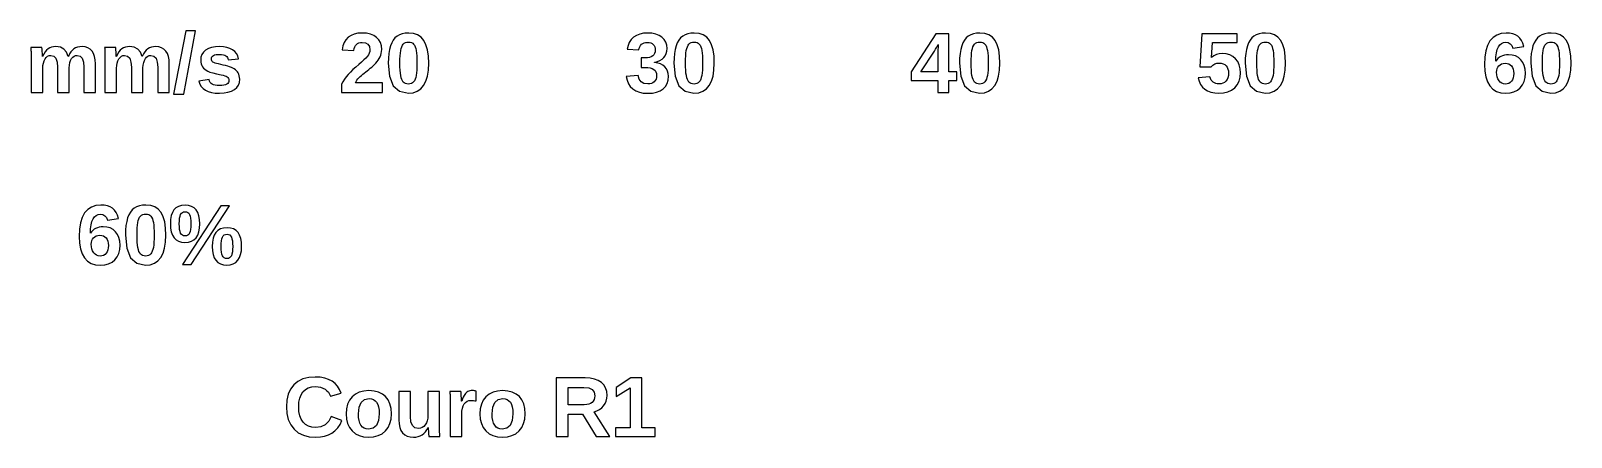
# Model space of a CAD drawing. Header units: metres. Extents: x -12.4 to 63.1, y -4.9 to 15.
import ezdxf

# ---------------------------------------------------------------- set-up
doc = ezdxf.new("R2010")
doc.units = ezdxf.units.M

msp = doc.modelspace()

# ---------------------------------------------------------------- linework, layer by layer
for p, q in [((-4.76077, 15.019), (-5.3528, 11.9166)), ((-4.85843, 11.9166), (-4.27661, 15.019)), ((-4.27661, 15.019), (-4.76077, 15.019)), ((3.00481, 14.4428), (2.94281, 14.2789)), ((3.09184, 14.583), (3.00481, 14.4428)), ((3.20392, 14.6996), (3.09184, 14.583)), ((3.33978, 14.7913), (3.20392, 14.6996)), ((3.49814, 14.8568), (3.33978, 14.7913)), ((3.679, 14.8961), (3.49814, 14.8568)), ((3.56267, 14.2993), (3.60674, 14.3548)), ((3.60674, 14.3548), (3.66045, 14.3979)), ((3.66045, 14.3979), (3.72498, 14.4288)), ((3.88237, 14.9091), (3.679, 14.8961)), ((3.72498, 14.4288), (3.80031, 14.4473)), ((3.80031, 14.4473), (3.88644, 14.4534)), ((4.10081, 14.8959), (3.88237, 14.9091)), ((3.88644, 14.4534), (4.0511, 14.4301)), ((4.0511, 14.4301), (4.16872, 14.3599)), ((4.29231, 14.8563), (4.10081, 14.8959)), ((4.16872, 14.3599), (4.23927, 14.2429)), ((4.45685, 14.7901), (4.29231, 14.8563)), ((4.59442, 14.6976), (4.45685, 14.7901)), ((4.703, 14.5811), (4.59442, 14.6976)), ((4.78056, 14.4433), (4.703, 14.5811)), ((4.8271, 14.2841), (4.78056, 14.4433)), ((5.33325, 14.4265), (5.2726, 14.2744)), ((5.40738, 14.5572), (5.33325, 14.4265)), ((5.49498, 14.6665), (5.40738, 14.5572)), ((5.59607, 14.7545), (5.49498, 14.6665)), ((5.71252, 14.8222), (5.59607, 14.7545)), ((5.8463, 14.8705), (5.71252, 14.8222)), ((5.99734, 14.8995), (5.8463, 14.8705)), ((5.85913, 14.309), (5.90021, 14.365)), ((5.90021, 14.365), (5.94972, 14.4072)), ((5.94972, 14.4072), (6.00981, 14.4374)), ((6.1657, 14.9091), (5.99734, 14.8995)), ((6.00981, 14.4374), (6.08044, 14.4555)), ((6.08044, 14.4555), (6.16162, 14.4616)), ((6.16162, 14.4616), (6.23816, 14.4556)), ((6.40295, 14.8861), (6.1657, 14.9091)), ((6.23816, 14.4556), (6.30504, 14.4377)), ((6.30504, 14.4377), (6.36226, 14.4078)), ((6.36226, 14.4078), (6.40981, 14.366)), ((6.60614, 14.8171), (6.40295, 14.8861)), ((6.40981, 14.366), (6.4496, 14.3104)), ((6.77524, 14.702), (6.60614, 14.8171)), ((6.91028, 14.5409), (6.77524, 14.702)), ((7.01352, 14.3337), (6.91028, 14.5409)), ((16.9807, 14.4499), (16.9175, 14.2949)), ((17.071, 14.5848), (16.9807, 14.4499)), ((17.1886, 14.6996), (17.071, 14.5848)), ((17.3299, 14.7913), (17.1886, 14.6996)), ((17.4913, 14.8568), (17.3299, 14.7913)), ((17.6727, 14.8961), (17.4913, 14.8568)), ((17.5296, 14.3019), (17.5782, 14.3558)), ((17.5782, 14.3558), (17.6369, 14.3985)), ((17.6369, 14.3985), (17.7041, 14.429)), ((17.8742, 14.9091), (17.6727, 14.8961)), ((17.7041, 14.429), (17.7798, 14.4473)), ((17.7798, 14.4473), (17.8641, 14.4534)), ((17.8641, 14.4534), (17.953, 14.4472)), ((18.0868, 14.8965), (17.8742, 14.9091)), ((17.953, 14.4472), (18.0306, 14.4283)), ((18.0306, 14.4283), (18.097, 14.3968)), ((18.2748, 14.8585), (18.0868, 14.8965)), ((18.097, 14.3968), (18.1519, 14.3527)), ((18.1519, 14.3527), (18.1951, 14.2976)), ((18.4382, 14.7953), (18.2748, 14.8585)), ((18.5771, 14.7067), (18.4382, 14.7953)), ((18.6879, 14.5958), (18.5771, 14.7067)), ((18.7671, 14.4654), (18.6879, 14.5958)), ((18.8146, 14.3156), (18.7671, 14.4654)), ((19.3333, 14.4265), (19.2726, 14.2744)), ((19.4074, 14.5572), (19.3333, 14.4265)), ((19.495, 14.6665), (19.4074, 14.5572)), ((19.5961, 14.7545), (19.495, 14.6665)), ((19.7125, 14.8222), (19.5961, 14.7545)), ((19.8463, 14.8705), (19.7125, 14.8222)), ((19.9973, 14.8995), (19.8463, 14.8705)), ((19.8591, 14.309), (19.9002, 14.365)), ((19.9002, 14.365), (19.9497, 14.4072)), ((19.9497, 14.4072), (20.0098, 14.4374)), ((20.1657, 14.9091), (19.9973, 14.8995)), ((20.0098, 14.4374), (20.0804, 14.4555)), ((20.0804, 14.4555), (20.1616, 14.4616)), ((20.1616, 14.4616), (20.2382, 14.4556)), ((20.403, 14.8861), (20.1657, 14.9091)), ((20.2382, 14.4556), (20.305, 14.4377)), ((20.305, 14.4377), (20.3623, 14.4078)), ((20.3623, 14.4078), (20.4098, 14.366)), ((20.6061, 14.8171), (20.403, 14.8861)), ((20.4098, 14.366), (20.4496, 14.3104)), ((20.7752, 14.702), (20.6061, 14.8171)), ((20.9103, 14.5409), (20.7752, 14.702)), ((21.0135, 14.3337), (20.9103, 14.5409)), ((32.0106, 14.8664), (30.8001, 13.0131)), ((32.6494, 14.8664), (32.0106, 14.8664)), ((32.0906, 14.2864), (32.1224, 14.3497)), ((32.1224, 14.3497), (32.1202, 14.3257)), ((32.6494, 13.009), (32.6494, 14.8664)), ((33.3333, 14.4265), (33.2726, 14.2744)), ((33.4074, 14.5572), (33.3333, 14.4265)), ((33.495, 14.6665), (33.4074, 14.5572)), ((33.5961, 14.7545), (33.495, 14.6665)), ((33.7125, 14.8222), (33.5961, 14.7545)), ((33.8463, 14.8705), (33.7125, 14.8222)), ((33.9973, 14.8995), (33.8463, 14.8705)), ((33.8591, 14.309), (33.9002, 14.365)), ((33.9002, 14.365), (33.9497, 14.4072)), ((33.9497, 14.4072), (34.0098, 14.4374)), ((34.1657, 14.9091), (33.9973, 14.8995)), ((34.0098, 14.4374), (34.0804, 14.4555)), ((34.0804, 14.4555), (34.1616, 14.4616)), ((34.1616, 14.4616), (34.2382, 14.4556)), ((34.403, 14.8861), (34.1657, 14.9091)), ((34.2382, 14.4556), (34.305, 14.4377)), ((34.305, 14.4377), (34.3623, 14.4078)), ((34.3623, 14.4078), (34.4098, 14.366)), ((34.6061, 14.8171), (34.403, 14.8861)), ((34.4098, 14.366), (34.4496, 14.3104)), ((34.7752, 14.702), (34.6061, 14.8171)), ((34.9103, 14.5409), (34.7752, 14.702)), ((35.0135, 14.3337), (34.9103, 14.5409)), ((45.0483, 14.8664), (44.9486, 13.2532)), ((46.7714, 14.8664), (45.0483, 14.8664)), ((45.5203, 13.717), (45.5671, 14.4412)), ((45.5671, 14.4412), (46.7714, 14.4412)), ((46.7714, 14.4412), (46.7714, 14.8664)), ((47.3333, 14.4265), (47.2726, 14.2744)), ((47.4074, 14.5572), (47.3333, 14.4265)), ((47.495, 14.6665), (47.4074, 14.5572)), ((47.5961, 14.7545), (47.495, 14.6665)), ((47.7125, 14.8222), (47.5961, 14.7545)), ((47.8463, 14.8705), (47.7125, 14.8222)), ((47.9973, 14.8995), (47.8463, 14.8705)), ((47.8591, 14.309), (47.9002, 14.365)), ((47.9002, 14.365), (47.9497, 14.4072)), ((47.9497, 14.4072), (48.0098, 14.4374)), ((48.1657, 14.9091), (47.9973, 14.8995)), ((48.0098, 14.4374), (48.0804, 14.4555)), ((48.0804, 14.4555), (48.1616, 14.4616)), ((48.1616, 14.4616), (48.2382, 14.4556)), ((48.403, 14.8861), (48.1657, 14.9091)), ((48.2382, 14.4556), (48.305, 14.4377)), ((48.305, 14.4377), (48.3623, 14.4078)), ((48.3623, 14.4078), (48.4098, 14.366)), ((48.6061, 14.8171), (48.403, 14.8861)), ((48.4098, 14.366), (48.4496, 14.3104)), ((48.7752, 14.702), (48.6061, 14.8171)), ((48.9103, 14.5409), (48.7752, 14.702)), ((49.0135, 14.3337), (48.9103, 14.5409)), ((59.1653, 14.5216), (59.0447, 14.3041)), ((59.3179, 14.6911), (59.1653, 14.5216)), ((59.5002, 14.8123), (59.3179, 14.6911)), ((59.7121, 14.8849), (59.5002, 14.8123)), ((59.652, 14.3282), (59.7362, 14.4001)), ((59.9536, 14.9091), (59.7121, 14.8849)), ((59.7362, 14.4001), (59.8326, 14.4432)), ((59.8326, 14.4432), (59.9414, 14.4575)), ((59.9414, 14.4575), (60.0637, 14.4399)), ((60.1261, 14.8991), (59.9536, 14.9091)), ((60.0637, 14.4399), (60.1621, 14.3868)), ((60.2793, 14.869), (60.1261, 14.8991)), ((60.1621, 14.3868), (60.2366, 14.2985)), ((60.4134, 14.8188), (60.2793, 14.869)), ((60.5283, 14.7484), (60.4134, 14.8188)), ((60.6259, 14.657), (60.5283, 14.7484)), ((60.7081, 14.5435), (60.6259, 14.657)), ((60.7749, 14.4078), (60.7081, 14.5435)), ((60.8263, 14.25), (60.7749, 14.4078)), ((61.3333, 14.4265), (61.2726, 14.2744)), ((61.4074, 14.5572), (61.3333, 14.4265)), ((61.495, 14.6665), (61.4074, 14.5572)), ((61.5961, 14.7545), (61.495, 14.6665)), ((61.7125, 14.8222), (61.5961, 14.7545)), ((61.8463, 14.8705), (61.7125, 14.8222)), ((61.9973, 14.8995), (61.8463, 14.8705)), ((61.8591, 14.309), (61.9002, 14.365)), ((61.9002, 14.365), (61.9497, 14.4072)), ((61.9497, 14.4072), (62.0098, 14.4374)), ((62.1657, 14.9091), (61.9973, 14.8995)), ((62.0098, 14.4374), (62.0804, 14.4555)), ((62.0804, 14.4555), (62.1616, 14.4616)), ((62.1616, 14.4616), (62.2382, 14.4556)), ((62.403, 14.8861), (62.1657, 14.9091)), ((62.2382, 14.4556), (62.305, 14.4377)), ((62.305, 14.4377), (62.3623, 14.4078)), ((62.3623, 14.4078), (62.4098, 14.366)), ((62.6061, 14.8171), (62.403, 14.8861)), ((62.4098, 14.366), (62.4496, 14.3104)), ((62.7752, 14.702), (62.6061, 14.8171)), ((62.9103, 14.5409), (62.7752, 14.702)), ((63.0135, 14.3337), (62.9103, 14.5409)), ((-11.8097, 14.2012), (-12.3549, 14.2012)), ((-12.3549, 14.2012), (-12.3519, 14.155)), ((-12.3519, 14.155), (-12.349, 14.1058)), ((-12.349, 14.1058), (-12.3463, 14.0537)), ((-12.3463, 14.0537), (-12.3437, 13.9987)), ((-12.3437, 13.9987), (-12.3415, 13.9383)), ((-12.3415, 13.9383), (-12.3399, 13.8698)), ((-12.3399, 13.8698), (-12.3389, 13.7934)), ((-12.3389, 13.7934), (-12.3386, 13.7089)), ((-12.3386, 13.7089), (-12.3386, 12)), ((-11.8064, 14.1738), (-11.8097, 14.2012)), ((-11.8025, 14.1302), (-11.8064, 14.1738)), ((-11.7982, 14.0705), (-11.8025, 14.1302)), ((-11.7934, 13.9947), (-11.7982, 14.0705)), ((-11.7889, 13.9173), (-11.7934, 13.9947)), ((-11.7858, 13.8531), (-11.7889, 13.9173)), ((-11.7838, 13.8019), (-11.7858, 13.8531)), ((-11.7832, 13.7638), (-11.7838, 13.8019)), ((-11.7751, 13.7638), (-11.7832, 13.7638)), ((-11.7189, 13.8813), (-11.7751, 13.7638)), ((-11.6563, 13.9815), (-11.7189, 13.8813)), ((-11.7057, 13.5427), (-11.6581, 13.6377)), ((-11.6581, 13.6377), (-11.5997, 13.7151)), ((-11.5872, 14.0644), (-11.6563, 13.9815)), ((-11.5997, 13.7151), (-11.5332, 13.7704)), ((-11.5116, 14.13), (-11.5872, 14.0644)), ((-11.5332, 13.7704), (-11.4588, 13.8036)), ((-11.4289, 14.1798), (-11.5116, 14.13)), ((-11.4588, 13.8036), (-11.3763, 13.8147)), ((-11.3385, 14.2154), (-11.4289, 14.1798)), ((-11.3763, 13.8147), (-11.2304, 13.7784)), ((-11.2402, 14.2368), (-11.3385, 14.2154)), ((-11.1342, 14.2439), (-11.2402, 14.2368)), ((-11.2304, 13.7784), (-11.1261, 13.6697)), ((-10.9068, 14.2139), (-11.1342, 14.2439)), ((-11.1261, 13.6697), (-11.0636, 13.4885)), ((-10.7289, 14.1239), (-10.9068, 14.2139)), ((-10.6006, 13.9738), (-10.7289, 14.1239)), ((-10.5219, 13.7638), (-10.6006, 13.9738)), ((-10.5097, 13.7638), (-10.5219, 13.7638)), ((-10.451, 13.8829), (-10.5097, 13.7638)), ((-10.3866, 13.984), (-10.451, 13.8829)), ((-10.4055, 13.5644), (-10.3581, 13.6529)), ((-10.3167, 14.067), (-10.3866, 13.984)), ((-10.3581, 13.6529), (-10.301, 13.7237)), ((-10.2412, 14.132), (-10.3167, 14.067)), ((-10.301, 13.7237), (-10.2363, 13.7742)), ((-10.1575, 14.181), (-10.2412, 14.132)), ((-10.2363, 13.7742), (-10.1642, 13.8046)), ((-10.1642, 13.8046), (-10.0845, 13.8147)), ((-10.0632, 14.2159), (-10.1575, 14.181)), ((-10.0845, 13.8147), (-9.93855, 13.7784)), ((-9.95813, 14.2369), (-10.0632, 14.2159)), ((-9.84242, 14.2439), (-9.95813, 14.2369)), ((-9.93855, 13.7784), (-9.83427, 13.6697)), ((-9.69124, 14.2302), (-9.84242, 14.2439)), ((-9.83427, 13.6697), (-9.77171, 13.4885)), ((-9.55913, 14.1892), (-9.69124, 14.2302)), ((-9.44609, 14.1209), (-9.55913, 14.1892)), ((-9.35213, 14.0252), (-9.44609, 14.1209)), ((-9.27826, 13.904), (-9.35213, 14.0252)), ((-9.22551, 13.759), (-9.27826, 13.904)), ((-9.19385, 13.5902), (-9.22551, 13.759)), ((-8.19165, 14.2012), (-8.73685, 14.2012)), ((-8.73685, 14.2012), (-8.73387, 14.155)), ((-8.73387, 14.155), (-8.73102, 14.1058)), ((-8.73102, 14.1058), (-8.72829, 14.0537)), ((-8.72829, 14.0537), (-8.72569, 13.9987)), ((-8.72569, 13.9987), (-8.72345, 13.9383)), ((-8.72345, 13.9383), (-8.72186, 13.8698)), ((-8.72186, 13.8698), (-8.7209, 13.7934)), ((-8.7209, 13.7934), (-8.72058, 13.7089)), ((-8.72058, 13.7089), (-8.72058, 12)), ((-8.18834, 14.1738), (-8.19165, 14.2012)), ((-8.18452, 14.1302), (-8.18834, 14.1738)), ((-8.18019, 14.0705), (-8.18452, 14.1302)), ((-8.17537, 13.9947), (-8.18019, 14.0705)), ((-8.17091, 13.9173), (-8.17537, 13.9947)), ((-8.16774, 13.8531), (-8.17091, 13.9173)), ((-8.16583, 13.8019), (-8.16774, 13.8531)), ((-8.16519, 13.7638), (-8.16583, 13.8019)), ((-8.15706, 13.7638), (-8.16519, 13.7638)), ((-8.10092, 13.8813), (-8.15706, 13.7638)), ((-8.0383, 13.9815), (-8.10092, 13.8813)), ((-8.08771, 13.5427), (-8.0401, 13.6377)), ((-8.0401, 13.6377), (-7.98167, 13.7151)), ((-7.96919, 14.0644), (-8.0383, 13.9815)), ((-7.98167, 13.7151), (-7.91522, 13.7704)), ((-7.8936, 14.13), (-7.96919, 14.0644)), ((-7.91522, 13.7704), (-7.84077, 13.8036)), ((-7.8109, 14.1798), (-7.8936, 14.13)), ((-7.84077, 13.8036), (-7.7583, 13.8147)), ((-7.72044, 14.2154), (-7.8109, 14.1798)), ((-7.7583, 13.8147), (-7.61235, 13.7784)), ((-7.62222, 14.2368), (-7.72044, 14.2154)), ((-7.51624, 14.2439), (-7.62222, 14.2368)), ((-7.61235, 13.7784), (-7.50809, 13.6697)), ((-7.28876, 14.2139), (-7.51624, 14.2439)), ((-7.50809, 13.6697), (-7.44553, 13.4885)), ((-7.11087, 14.1239), (-7.28876, 14.2139)), ((-6.98257, 13.9738), (-7.11087, 14.1239)), ((-6.90387, 13.7638), (-6.98257, 13.9738)), ((-6.89166, 13.7638), (-6.90387, 13.7638)), ((-6.83293, 13.8829), (-6.89166, 13.7638)), ((-6.7686, 13.984), (-6.83293, 13.8829)), ((-6.78748, 13.5644), (-6.74011, 13.6529)), ((-6.69868, 14.067), (-6.7686, 13.984)), ((-6.74011, 13.6529), (-6.68295, 13.7237)), ((-6.62317, 14.132), (-6.69868, 14.067)), ((-6.68295, 13.7237), (-6.6183, 13.7742)), ((-6.53949, 14.181), (-6.62317, 14.132)), ((-6.6183, 13.7742), (-6.54616, 13.8046)), ((-6.54616, 13.8046), (-6.46651, 13.8147)), ((-6.44514, 14.2159), (-6.53949, 14.181)), ((-6.46651, 13.8147), (-6.32053, 13.7784)), ((-6.34012, 14.2369), (-6.44514, 14.2159)), ((-6.22441, 14.2439), (-6.34012, 14.2369)), ((-6.32053, 13.7784), (-6.21626, 13.6697)), ((-6.07323, 14.2302), (-6.22441, 14.2439)), ((-6.21626, 13.6697), (-6.1537, 13.4885)), ((-5.94112, 14.1892), (-6.07323, 14.2302)), ((-5.82808, 14.1209), (-5.94112, 14.1892)), ((-5.73412, 14.0252), (-5.82808, 14.1209)), ((-5.66025, 13.904), (-5.73412, 14.0252)), ((-5.60748, 13.759), (-5.66025, 13.904)), ((-5.57584, 13.5902), (-5.60748, 13.759)), ((-4.01384, 13.7256), (-4.02904, 13.5766)), ((-3.96825, 13.8571), (-4.01384, 13.7256)), ((-3.89227, 13.9712), (-3.96825, 13.8571)), ((-3.7859, 14.0679), (-3.89227, 13.9712)), ((-3.6517, 14.1449), (-3.7859, 14.0679)), ((-3.49219, 14.1999), (-3.6517, 14.1449)), ((-3.50415, 13.6377), (-3.49779, 13.6943)), ((-3.49925, 13.5923), (-3.50415, 13.6377)), ((-3.48457, 13.552), (-3.49925, 13.5923)), ((-3.49779, 13.6943), (-3.47873, 13.7422)), ((-3.30737, 14.2329), (-3.49219, 14.1999)), ((-3.47873, 13.7422), (-3.44695, 13.7813)), ((-3.44695, 13.7813), (-3.40245, 13.8116)), ((-3.40245, 13.8116), (-3.34523, 13.8343)), ((-3.34523, 13.8343), (-3.27528, 13.8505)), ((-3.09726, 14.2439), (-3.30737, 14.2329)), ((-3.27528, 13.8505), (-3.19263, 13.8602)), ((-3.19263, 13.8602), (-3.09726, 13.8635)), ((-2.91055, 14.2344), (-3.09726, 14.2439)), ((-3.09726, 13.8635), (-3.00052, 13.8593)), ((-3.00052, 13.8593), (-2.91776, 13.8469)), ((-2.91776, 13.8469), (-2.84897, 13.8263)), ((-2.74304, 14.2058), (-2.91055, 14.2344)), ((-2.84897, 13.8263), (-2.79417, 13.7973)), ((-2.79417, 13.7973), (-2.75081, 13.76)), ((-2.75081, 13.76), (-2.71634, 13.7142)), ((-2.59473, 14.1581), (-2.74304, 14.2058)), ((-2.71634, 13.7142), (-2.69077, 13.6599)), ((-2.69077, 13.6599), (-2.67412, 13.597)), ((-2.67412, 13.597), (-2.16756, 13.6499)), ((-2.46561, 14.0913), (-2.59473, 14.1581)), ((-2.35735, 14.0065), (-2.46561, 14.0913)), ((-2.27158, 13.9047), (-2.35735, 14.0065)), ((-2.20831, 13.7858), (-2.27158, 13.9047)), ((-2.16756, 13.6499), (-2.20831, 13.7858)), ((2.94281, 14.2789), (2.90587, 14.0913)), ((2.90587, 14.0913), (3.4816, 14.0588)), ((3.4816, 14.0588), (3.50011, 14.1513)), ((3.50011, 14.1513), (3.52713, 14.2314)), ((3.52713, 14.2314), (3.56267, 14.2993)), ((4.06998, 13.6832), (3.97571, 13.5878)), ((4.14175, 13.7679), (4.06998, 13.6832)), ((4.1947, 13.8468), (4.14175, 13.7679)), ((4.23254, 13.925), (4.1947, 13.8468)), ((4.25523, 14.0024), (4.23254, 13.925)), ((4.23927, 14.2429), (4.2628, 14.0791)), ((4.2628, 14.0791), (4.25523, 14.0024)), ((4.67274, 13.583), (4.72079, 13.6596)), ((4.72079, 13.6596), (4.76326, 13.7394)), ((4.76326, 13.7394), (4.79797, 13.8232)), ((4.79797, 13.8232), (4.82277, 13.9118)), ((4.82277, 13.9118), (4.83765, 14.0052)), ((4.84261, 14.1035), (4.8271, 14.2841)), ((4.83765, 14.0052), (4.84261, 14.1035)), ((5.17152, 13.6797), (5.16478, 13.4342)), ((5.19174, 13.9016), (5.17152, 13.6797)), ((5.22543, 14.0998), (5.19174, 13.9016)), ((5.2726, 14.2744), (5.22543, 14.0998)), ((5.73643, 13.4342), (5.73878, 13.6215)), ((5.73878, 13.6215), (5.74583, 13.7864)), ((5.74583, 13.7864), (5.7576, 13.9292)), ((5.7576, 13.9292), (5.77405, 14.0496)), ((5.77405, 14.0496), (5.79605, 14.1513)), ((5.79605, 14.1513), (5.82442, 14.2378)), ((5.82442, 14.2378), (5.85913, 14.309)), ((6.4496, 14.3104), (6.48355, 14.2393)), ((6.48355, 14.2393), (6.51164, 14.1527)), ((6.51164, 14.1527), (6.53389, 14.0506)), ((6.53389, 14.0506), (6.55081, 13.9297)), ((6.55081, 13.9297), (6.5629, 13.7867)), ((6.5629, 13.7867), (6.57014, 13.6215)), ((6.57014, 13.6215), (6.57256, 13.4342)), ((7.08725, 14.0802), (7.01352, 14.3337)), ((7.1315, 13.7803), (7.08725, 14.0802)), ((7.14626, 13.4342), (7.1315, 13.7803)), ((16.9175, 14.2949), (16.8815, 14.1198)), ((16.8815, 14.1198), (17.4531, 14.0791)), ((17.4531, 14.0791), (17.4671, 14.1635)), ((17.4671, 14.1635), (17.4926, 14.2378)), ((17.4926, 14.2378), (17.5296, 14.3019)), ((17.7563, 13.6865), (17.5691, 13.6865)), ((17.5691, 13.6865), (17.5691, 13.2247)), ((17.8717, 13.6928), (17.7563, 13.6865)), ((17.9719, 13.7117), (17.8717, 13.6928)), ((18.0568, 13.7431), (17.9719, 13.7117)), ((18.1265, 13.7872), (18.0568, 13.7431)), ((18.1808, 13.8429), (18.1265, 13.7872)), ((18.2196, 13.9095), (18.1808, 13.8429)), ((18.1951, 14.2976), (18.226, 14.233)), ((18.2429, 13.9869), (18.2196, 13.9095)), ((18.226, 14.233), (18.2444, 14.1588)), ((18.2506, 14.0751), (18.2429, 13.9869)), ((18.2444, 14.1588), (18.2506, 14.0751)), ((18.4802, 13.5609), (18.5852, 13.6256)), ((18.5852, 13.6256), (18.6727, 13.7048)), ((18.6727, 13.7048), (18.7417, 13.7972)), ((18.7417, 13.7972), (18.791, 13.9016)), ((18.791, 13.9016), (18.8205, 14.018)), ((18.8304, 14.1463), (18.8146, 14.3156)), ((18.8205, 14.018), (18.8304, 14.1463)), ((19.1715, 13.6797), (19.1648, 13.4342)), ((19.1917, 13.9016), (19.1715, 13.6797)), ((19.2254, 14.0998), (19.1917, 13.9016)), ((19.2726, 14.2744), (19.2254, 14.0998)), ((19.7364, 13.4342), (19.7388, 13.6215)), ((19.7388, 13.6215), (19.7458, 13.7864)), ((19.7458, 13.7864), (19.7576, 13.9292)), ((19.7576, 13.9292), (19.774, 14.0496)), ((19.774, 14.0496), (19.7961, 14.1513)), ((19.7961, 14.1513), (19.8244, 14.2378)), ((19.8244, 14.2378), (19.8591, 14.309)), ((20.4496, 14.3104), (20.4836, 14.2393)), ((20.4836, 14.2393), (20.5116, 14.1527)), ((20.5116, 14.1527), (20.5339, 14.0506)), ((20.5339, 14.0506), (20.5508, 13.9297)), ((20.5508, 13.9297), (20.5629, 13.7867)), ((20.5629, 13.7867), (20.5701, 13.6215)), ((20.5701, 13.6215), (20.5726, 13.4342)), ((21.0872, 14.0802), (21.0135, 14.3337)), ((21.1315, 13.7803), (21.0872, 14.0802)), ((21.1463, 13.4342), (21.1315, 13.7803)), ((31.266, 13.009), (31.9312, 14.0201)), ((31.9312, 14.0201), (31.995, 14.1216)), ((31.995, 14.1216), (32.0482, 14.2103)), ((32.0482, 14.2103), (32.0906, 14.2864)), ((32.1046, 14.003), (32.1041, 13.9469)), ((32.1041, 13.9469), (32.1041, 13.009)), ((32.1059, 14.0613), (32.1046, 14.003)), ((32.1081, 14.122), (32.1059, 14.0613)), ((32.1112, 14.1849), (32.1081, 14.122)), ((32.1146, 14.2433), (32.1112, 14.1849)), ((32.1176, 14.2902), (32.1146, 14.2433)), ((32.1202, 14.3257), (32.1176, 14.2902)), ((33.1715, 13.6797), (33.1648, 13.4342)), ((33.1917, 13.9016), (33.1715, 13.6797)), ((33.2254, 14.0998), (33.1917, 13.9016)), ((33.2726, 14.2744), (33.2254, 14.0998)), ((33.7364, 13.4342), (33.7388, 13.6215)), ((33.7388, 13.6215), (33.7458, 13.7864)), ((33.7458, 13.7864), (33.7576, 13.9292)), ((33.7576, 13.9292), (33.774, 14.0496)), ((33.774, 14.0496), (33.7961, 14.1513)), ((33.7961, 14.1513), (33.8244, 14.2378)), ((33.8244, 14.2378), (33.8591, 14.309)), ((34.4496, 14.3104), (34.4836, 14.2393)), ((34.4836, 14.2393), (34.5116, 14.1527)), ((34.5116, 14.1527), (34.5339, 14.0506)), ((34.5339, 14.0506), (34.5508, 13.9297)), ((34.5508, 13.9297), (34.5629, 13.7867)), ((34.5629, 13.7867), (34.5701, 13.6215)), ((34.5701, 13.6215), (34.5726, 13.4342)), ((35.0872, 14.0802), (35.0135, 14.3337)), ((35.1315, 13.7803), (35.0872, 14.0802)), ((35.1463, 13.4342), (35.1315, 13.7803)), ((45.6305, 13.7971), (45.5203, 13.717)), ((45.7537, 13.8543), (45.6305, 13.7971)), ((45.8899, 13.8887), (45.7537, 13.8543)), ((46.039, 13.9001), (45.8899, 13.8887)), ((46.2332, 13.8842), (46.039, 13.9001)), ((46.407, 13.8365), (46.2332, 13.8842)), ((46.5603, 13.757), (46.407, 13.8365)), ((46.6931, 13.6458), (46.5603, 13.757)), ((46.8003, 13.5072), (46.6931, 13.6458)), ((47.1715, 13.6797), (47.1648, 13.4342)), ((47.1917, 13.9016), (47.1715, 13.6797)), ((47.2254, 14.0998), (47.1917, 13.9016)), ((47.2726, 14.2744), (47.2254, 14.0998)), ((47.7364, 13.4342), (47.7388, 13.6215)), ((47.7388, 13.6215), (47.7458, 13.7864)), ((47.7458, 13.7864), (47.7576, 13.9292)), ((47.7576, 13.9292), (47.774, 14.0496)), ((47.774, 14.0496), (47.7961, 14.1513)), ((47.7961, 14.1513), (47.8244, 14.2378)), ((47.8244, 14.2378), (47.8591, 14.309)), ((48.4496, 14.3104), (48.4836, 14.2393)), ((48.4836, 14.2393), (48.5116, 14.1527)), ((48.5116, 14.1527), (48.5339, 14.0506)), ((48.5339, 14.0506), (48.5508, 13.9297)), ((48.5508, 13.9297), (48.5629, 13.7867)), ((48.5629, 13.7867), (48.5701, 13.6215)), ((48.5701, 13.6215), (48.5726, 13.4342)), ((49.0872, 14.0802), (49.0135, 14.3337)), ((49.1315, 13.7803), (49.0872, 14.0802)), ((49.1463, 13.4342), (49.1315, 13.7803)), ((58.9068, 13.7269), (58.8896, 13.3671)), ((58.9585, 14.0392), (58.9068, 13.7269)), ((59.0447, 14.3041), (58.9585, 14.0392)), ((59.4491, 13.5298), (59.4572, 13.7489)), ((59.4993, 13.6017), (59.4491, 13.5298)), ((59.4572, 13.7489), (59.4819, 13.9382)), ((59.4819, 13.9382), (59.5229, 14.0978)), ((59.5584, 13.6646), (59.4993, 13.6017)), ((59.5229, 14.0978), (59.5803, 14.2276)), ((59.6264, 13.7187), (59.5584, 13.6646)), ((59.5803, 14.2276), (59.652, 14.3282)), ((59.7034, 13.7638), (59.6264, 13.7187)), ((59.7874, 13.7994), (59.7034, 13.7638)), ((59.8768, 13.8248), (59.7874, 13.7994)), ((59.9715, 13.8401), (59.8768, 13.8248)), ((60.0716, 13.8452), (59.9715, 13.8401)), ((60.2538, 13.8299), (60.0716, 13.8452)), ((60.2366, 14.2985), (60.2872, 14.1748)), ((60.4159, 13.7841), (60.2538, 13.8299)), ((60.2872, 14.1748), (60.8263, 14.25)), ((60.5579, 13.7078), (60.4159, 13.7841)), ((60.6799, 13.601), (60.5579, 13.7078)), ((60.7778, 13.468), (60.6799, 13.601)), ((61.1715, 13.6797), (61.1648, 13.4342)), ((61.1917, 13.9016), (61.1715, 13.6797)), ((61.2254, 14.0998), (61.1917, 13.9016)), ((61.2726, 14.2744), (61.2254, 14.0998)), ((61.7364, 13.4342), (61.7388, 13.6215)), ((61.7388, 13.6215), (61.7458, 13.7864)), ((61.7458, 13.7864), (61.7576, 13.9292)), ((61.7576, 13.9292), (61.774, 14.0496)), ((61.774, 14.0496), (61.7961, 14.1513)), ((61.7961, 14.1513), (61.8244, 14.2378)), ((61.8244, 14.2378), (61.8591, 14.309)), ((62.4496, 14.3104), (62.4836, 14.2393)), ((62.4836, 14.2393), (62.5116, 14.1527)), ((62.5116, 14.1527), (62.5339, 14.0506)), ((62.5339, 14.0506), (62.5508, 13.9297)), ((62.5508, 13.9297), (62.5629, 13.7867)), ((62.5629, 13.7867), (62.5701, 13.6215)), ((62.5701, 13.6215), (62.5726, 13.4342)), ((63.0872, 14.0802), (63.0135, 14.3337)), ((63.1315, 13.7803), (63.0872, 14.0802)), ((63.1463, 13.4342), (63.1315, 13.7803)), ((-11.7669, 13.1799), (-11.7601, 13.3138)), ((-11.7669, 12), (-11.7669, 13.1799)), ((-11.7601, 13.3138), (-11.7397, 13.4347)), ((-11.7397, 13.4347), (-11.7057, 13.5427)), ((-11.0636, 13.4885), (-11.0427, 13.2348)), ((-11.0427, 13.2348), (-11.0427, 12)), ((-10.4751, 13.2064), (-10.464, 13.3411)), ((-10.4751, 12), (-10.4751, 13.2064)), ((-10.464, 13.3411), (-10.4408, 13.4604)), ((-10.4408, 13.4604), (-10.4055, 13.5644)), ((-9.77171, 13.4885), (-9.75087, 13.2348)), ((-9.75087, 13.2348), (-9.75087, 12)), ((-9.18329, 13.3976), (-9.19385, 13.5902)), ((-9.18329, 12), (-9.18329, 13.3976)), ((-8.14891, 13.1799), (-8.14211, 13.3138)), ((-8.14891, 12), (-8.14891, 13.1799)), ((-8.14211, 13.3138), (-8.1217, 13.4347)), ((-8.1217, 13.4347), (-8.08771, 13.5427)), ((-7.44553, 13.4885), (-7.42468, 13.2348)), ((-7.42468, 13.2348), (-7.42468, 12)), ((-6.8571, 13.2064), (-6.84596, 13.3411)), ((-6.8571, 12), (-6.8571, 13.2064)), ((-6.84596, 13.3411), (-6.82275, 13.4604)), ((-6.82275, 13.4604), (-6.78748, 13.5644)), ((-6.1537, 13.4885), (-6.13284, 13.2348)), ((-6.13284, 13.2348), (-6.13284, 12)), ((-5.56528, 13.3976), (-5.57584, 13.5902)), ((-5.56528, 12), (-5.56528, 13.3976)), ((-4.02904, 13.5766), (-4.0235, 13.4848)), ((-4.0235, 13.4848), (-4.00691, 13.4004)), ((-4.00691, 13.4004), (-3.97925, 13.3235)), ((-3.97925, 13.3235), (-3.94054, 13.2542)), ((-3.94054, 13.2542), (-3.89127, 13.1916)), ((-3.89127, 13.1916), (-3.83194, 13.1352)), ((-3.83194, 13.1352), (-3.76259, 13.0848)), ((-3.76259, 13.0848), (-3.6832, 13.0406)), ((-3.6832, 13.0406), (-3.57906, 12.9986)), ((-3.57906, 12.9986), (-3.4355, 12.9549)), ((-3.46008, 13.5166), (-3.48457, 13.552)), ((-3.42583, 13.4861), (-3.46008, 13.5166)), ((-3.4355, 12.9549), (-3.25253, 12.9096)), ((-3.37997, 13.4593), (-3.42583, 13.4861)), ((-3.32079, 13.435), (-3.37997, 13.4593)), ((-3.24825, 13.4131), (-3.32079, 13.435)), ((-3.25253, 12.9096), (-3.03015, 12.8626)), ((-3.16235, 13.3936), (-3.24825, 13.4131)), ((-3.0368, 13.3669), (-3.16235, 13.3936)), ((-2.9185, 13.3399), (-3.0368, 13.3669)), ((-3.03015, 12.8626), (-2.93205, 12.84)), ((-2.93205, 12.84), (-2.84933, 12.815)), ((-2.80743, 13.3125), (-2.9185, 13.3399)), ((-2.70363, 13.2847), (-2.80743, 13.3125)), ((-2.60838, 13.2554), (-2.70363, 13.2847)), ((-2.52307, 13.2234), (-2.60838, 13.2554)), ((-2.44766, 13.1888), (-2.52307, 13.2234)), ((-2.38219, 13.1515), (-2.44766, 13.1888)), ((-2.32471, 13.1101), (-2.38219, 13.1515)), ((-2.27335, 13.0632), (-2.32471, 13.1101)), ((-2.22807, 13.0109), (-2.27335, 13.0632)), ((-2.18892, 12.9531), (-2.22807, 13.0109)), ((-2.15733, 12.8883), (-2.18892, 12.9531)), ((-2.13477, 12.815), (-2.15733, 12.8883)), ((3.19984, 12.8768), (3.10251, 12.7591)), ((3.30975, 12.9951), (3.19984, 12.8768)), ((3.43303, 13.1158), (3.30975, 12.9951)), ((3.56966, 13.2392), (3.43303, 13.1158)), ((3.71962, 13.3651), (3.56966, 13.2392)), ((3.85892, 13.4818), (3.71962, 13.3651)), ((3.85416, 12.8336), (3.92058, 12.8909)), ((3.97571, 13.5878), (3.85892, 13.4818)), ((3.92058, 12.8909), (3.99019, 12.948)), ((3.99019, 12.948), (4.06197, 13.0053)), ((4.06197, 13.0053), (4.13489, 13.0635)), ((4.13489, 13.0635), (4.20895, 13.1223)), ((4.20895, 13.1223), (4.28416, 13.182)), ((4.28416, 13.182), (4.35823, 13.2431)), ((4.35823, 13.2431), (4.42886, 13.3063)), ((4.42886, 13.3063), (4.49606, 13.3717)), ((4.49606, 13.3717), (4.55983, 13.4393)), ((4.55983, 13.4393), (4.61908, 13.5096)), ((4.61908, 13.5096), (4.67274, 13.583)), ((5.16478, 13.4342), (5.22632, 12.789)), ((5.73891, 13.2487), (5.73643, 13.4342)), ((5.74635, 13.0846), (5.73891, 13.2487)), ((5.75874, 12.942), (5.74635, 13.0846)), ((5.77609, 12.8208), (5.75874, 12.942)), ((6.55023, 12.9528), (6.53287, 12.832)), ((6.56264, 13.0935), (6.55023, 12.9528)), ((6.57008, 13.2539), (6.56264, 13.0935)), ((6.57256, 13.4342), (6.57008, 13.2539)), ((7.08395, 12.7959), (7.13068, 13.0931)), ((7.13068, 13.0931), (7.14626, 13.4342)), ((17.5691, 13.2247), (17.7685, 13.2247)), ((17.7685, 13.2247), (17.8964, 13.2183)), ((17.8964, 13.2183), (18.0075, 13.1992)), ((18.0075, 13.1992), (18.1018, 13.1675)), ((18.1018, 13.1675), (18.1794, 13.123)), ((18.1794, 13.123), (18.2399, 13.0665)), ((18.2181, 13.4749), (18.3579, 13.5107)), ((18.2181, 13.4668), (18.2181, 13.4749)), ((18.3734, 13.4387), (18.2181, 13.4668)), ((18.2399, 13.0665), (18.2831, 12.9989)), ((18.2831, 12.9989), (18.3091, 12.92)), ((18.3091, 12.92), (18.3177, 12.83)), ((18.3579, 13.5107), (18.4802, 13.5609)), ((18.5097, 13.3933), (18.3734, 13.4387)), ((18.6271, 13.3304), (18.5097, 13.3933)), ((18.7256, 13.2501), (18.6271, 13.3304)), ((18.8035, 13.1549), (18.7256, 13.2501)), ((18.8591, 13.0474), (18.8035, 13.1549)), ((18.8925, 12.9276), (18.8591, 13.0474)), ((18.9036, 12.7954), (18.8925, 12.9276)), ((19.1648, 13.4342), (19.2263, 12.789)), ((19.7389, 13.2487), (19.7364, 13.4342)), ((19.7464, 13.0846), (19.7389, 13.2487)), ((19.7587, 12.942), (19.7464, 13.0846)), ((19.7761, 12.8208), (19.7587, 12.942)), ((20.5502, 12.9528), (20.5329, 12.832)), ((20.5626, 13.0935), (20.5502, 12.9528)), ((20.5701, 13.2539), (20.5626, 13.0935)), ((20.5726, 13.4342), (20.5701, 13.2539)), ((21.084, 12.7959), (21.1307, 13.0931)), ((21.1307, 13.0931), (21.1463, 13.4342)), ((30.8001, 13.0131), (30.8001, 12.5838)), ((32.1041, 13.009), (31.266, 13.009)), ((33.0318, 13.009), (32.6494, 13.009)), ((33.0318, 12.5838), (33.0318, 13.009)), ((33.1648, 13.4342), (33.2263, 12.789)), ((33.7389, 13.2487), (33.7364, 13.4342)), ((33.7464, 13.0846), (33.7389, 13.2487)), ((33.7587, 12.942), (33.7464, 13.0846)), ((33.7761, 12.8208), (33.7587, 12.942)), ((34.5502, 12.9528), (34.5329, 12.832)), ((34.5626, 13.0935), (34.5502, 12.9528)), ((34.5701, 13.2539), (34.5626, 13.0935)), ((34.5726, 13.4342), (34.5701, 13.2539)), ((35.084, 12.7959), (35.1307, 13.0931)), ((35.1307, 13.0931), (35.1463, 13.4342)), ((44.9486, 13.2532), (45.506, 13.2532)), ((45.506, 13.2532), (45.5868, 13.3342)), ((45.5868, 13.3342), (45.6784, 13.392)), ((45.6784, 13.392), (45.781, 13.4267)), ((45.781, 13.4267), (45.8946, 13.4383)), ((45.8946, 13.4383), (45.9964, 13.4298)), ((45.9964, 13.4298), (46.0863, 13.4045)), ((46.0863, 13.4045), (46.1643, 13.3622)), ((46.1643, 13.3622), (46.2303, 13.303)), ((46.2303, 13.303), (46.2828, 13.2297)), ((46.2828, 13.2297), (46.3203, 13.1451)), ((46.3203, 13.1451), (46.3428, 13.0491)), ((46.3503, 12.9419), (46.3423, 12.8212)), ((46.3428, 13.0491), (46.3503, 12.9419)), ((46.8769, 13.3457), (46.8003, 13.5072)), ((46.9229, 13.1614), (46.8769, 13.3457)), ((46.9205, 12.7379), (46.9382, 12.9541)), ((46.9382, 12.9541), (46.9229, 13.1614)), ((47.1648, 13.4342), (47.2263, 12.789)), ((47.7389, 13.2487), (47.7364, 13.4342)), ((47.7464, 13.0846), (47.7389, 13.2487)), ((47.7587, 12.942), (47.7464, 13.0846)), ((47.7761, 12.8208), (47.7587, 12.942)), ((48.5502, 12.9528), (48.5329, 12.832)), ((48.5626, 13.0935), (48.5502, 12.9528)), ((48.5701, 13.2539), (48.5626, 13.0935)), ((48.5726, 13.4342), (48.5701, 13.2539)), ((49.084, 12.7959), (49.1307, 13.0931)), ((49.1307, 13.0931), (49.1463, 13.4342)), ((58.8896, 13.3671), (58.9066, 13.0396)), ((58.9066, 13.0396), (58.9575, 12.755)), ((59.4898, 12.9826), (59.4969, 13.0774)), ((59.4972, 12.8629), (59.4898, 12.9826)), ((59.4969, 13.0774), (59.5182, 13.1624)), ((59.5195, 12.754), (59.4972, 12.8629)), ((59.5182, 13.1624), (59.5538, 13.2376)), ((59.5538, 13.2376), (59.6037, 13.303)), ((59.6037, 13.303), (59.6653, 13.356)), ((59.6653, 13.356), (59.7364, 13.3938)), ((59.7364, 13.3938), (59.8169, 13.4165)), ((59.8169, 13.4165), (59.9068, 13.4241)), ((59.9068, 13.4241), (60.0002, 13.416)), ((60.0002, 13.416), (60.083, 13.3918)), ((60.083, 13.3918), (60.1553, 13.3514)), ((60.1553, 13.3514), (60.217, 13.2949)), ((60.217, 13.2949), (60.2664, 13.2231)), ((60.2664, 13.2231), (60.3017, 13.137)), ((60.3017, 13.137), (60.3229, 13.0365)), ((60.3229, 13.0365), (60.3299, 12.9216)), ((60.3299, 12.9216), (60.3232, 12.8071)), ((60.8477, 13.3132), (60.7778, 13.468)), ((60.8896, 13.1365), (60.8477, 13.3132)), ((60.8876, 12.7213), (60.9036, 12.9379)), ((60.9036, 12.9379), (60.8896, 13.1365)), ((61.1648, 13.4342), (61.2263, 12.789)), ((61.7389, 13.2487), (61.7364, 13.4342)), ((61.7464, 13.0846), (61.7389, 13.2487)), ((61.7587, 12.942), (61.7464, 13.0846)), ((61.7761, 12.8208), (61.7587, 12.942)), ((62.5502, 12.9528), (62.5329, 12.832)), ((62.5626, 13.0935), (62.5502, 12.9528)), ((62.5701, 13.2539), (62.5626, 13.0935)), ((62.5726, 13.4342), (62.5701, 13.2539)), ((63.084, 12.7959), (63.1307, 13.0931)), ((63.1307, 13.0931), (63.1463, 13.4342)), ((-3.61401, 12.6245), (-4.11649, 12.5493)), ((-4.11649, 12.5493), (-4.06671, 12.4077)), ((-4.06671, 12.4077), (-3.99672, 12.2861)), ((-3.99672, 12.2861), (-3.90651, 12.1844)), ((-3.90651, 12.1844), (-3.79608, 12.1027)), ((-3.79608, 12.1027), (-3.66226, 12.04)), ((-3.58878, 12.5519), (-3.61401, 12.6245)), ((-3.55579, 12.4908), (-3.58878, 12.5519)), ((-3.51503, 12.4411), (-3.55579, 12.4908)), ((-3.46654, 12.4028), (-3.51503, 12.4411)), ((-3.4044, 12.3743), (-3.46654, 12.4028)), ((-3.32285, 12.354), (-3.4044, 12.3743)), ((-3.22182, 12.3418), (-3.32285, 12.354)), ((-3.10133, 12.3377), (-3.22182, 12.3418)), ((-2.98944, 12.3415), (-3.10133, 12.3377)), ((-2.89383, 12.353), (-2.98944, 12.3415)), ((-2.81448, 12.372), (-2.89383, 12.353)), ((-2.84933, 12.815), (-2.782, 12.7876)), ((-2.75142, 12.3987), (-2.81448, 12.372)), ((-2.782, 12.7876), (-2.73006, 12.7578)), ((-2.70335, 12.4336), (-2.75142, 12.3987)), ((-2.73006, 12.7578), (-2.69135, 12.724)), ((-2.66902, 12.4771), (-2.70335, 12.4336)), ((-2.69135, 12.724), (-2.66368, 12.6848)), ((-2.64842, 12.5292), (-2.66902, 12.4771)), ((-2.66368, 12.6848), (-2.64709, 12.6401)), ((-2.64156, 12.59), (-2.64842, 12.5292)), ((-2.64709, 12.6401), (-2.64156, 12.59)), ((-2.52136, 12.0617), (-2.37813, 12.1414)), ((-2.37813, 12.1414), (-2.26376, 12.241)), ((-2.26376, 12.241), (-2.18207, 12.3578)), ((-2.18207, 12.3578), (-2.13306, 12.4917)), ((-2.12123, 12.7332), (-2.13477, 12.815)), ((-2.13306, 12.4917), (-2.11671, 12.6429)), ((-2.11671, 12.6429), (-2.12123, 12.7332)), ((2.94333, 12.519), (2.88148, 12.3967)), ((2.88148, 12.3967), (2.88148, 12)), ((3.017, 12.6398), (2.94333, 12.519)), ((3.10251, 12.7591), (3.017, 12.6398)), ((3.55687, 12.4699), (3.58911, 12.535)), ((4.88737, 12.4699), (3.55687, 12.4699)), ((3.58911, 12.535), (3.62885, 12.5981)), ((3.62885, 12.5981), (3.67607, 12.6591)), ((3.67607, 12.6591), (3.7308, 12.7181)), ((3.7308, 12.7181), (3.79089, 12.776)), ((3.79089, 12.776), (3.85416, 12.8336)), ((4.88737, 12), (4.88737, 12.4699)), ((5.22632, 12.789), (5.41093, 12.328)), ((5.41093, 12.328), (5.71864, 12.0515)), ((5.79886, 12.7183), (5.77609, 12.8208)), ((5.82747, 12.6314), (5.79886, 12.7183)), ((5.86194, 12.5601), (5.82747, 12.6314)), ((5.90224, 12.5045), (5.86194, 12.5601)), ((5.95036, 12.4627), (5.90224, 12.5045)), ((6.00829, 12.4328), (5.95036, 12.4627)), ((6.07599, 12.4149), (6.00829, 12.4328)), ((6.15349, 12.4089), (6.07599, 12.4149)), ((6.23022, 12.4152), (6.15349, 12.4089)), ((6.29767, 12.4341), (6.23022, 12.4152)), ((6.35583, 12.4655), (6.29767, 12.4341)), ((6.40471, 12.5096), (6.35583, 12.4655)), ((6.44591, 12.5675), (6.40471, 12.5096)), ((6.481, 12.6406), (6.44591, 12.5675)), ((6.50999, 12.7287), (6.481, 12.6406)), ((6.53287, 12.832), (6.50999, 12.7287)), ((6.58553, 12.0529), (6.75687, 12.1699)), ((6.75687, 12.1699), (6.89705, 12.3336)), ((6.89705, 12.3336), (7.00607, 12.5428)), ((7.00607, 12.5428), (7.08395, 12.7959)), ((17.4145, 12.83), (16.8326, 12.7792)), ((16.8326, 12.7792), (16.8701, 12.5905)), ((16.8701, 12.5905), (16.9359, 12.4254)), ((16.9359, 12.4254), (17.0299, 12.2838)), ((17.0299, 12.2838), (17.1521, 12.1658)), ((17.1521, 12.1658), (17.3002, 12.0728)), ((17.4645, 12.6494), (17.4145, 12.83)), ((17.5594, 12.5203), (17.4645, 12.6494)), ((17.6994, 12.4429), (17.5594, 12.5203)), ((17.8844, 12.4171), (17.6994, 12.4429)), ((17.9814, 12.4234), (17.8844, 12.4171)), ((18.067, 12.4425), (17.9814, 12.4234)), ((18.1411, 12.4743), (18.067, 12.4425)), ((18.2038, 12.5188), (18.1411, 12.4743)), ((18.2536, 12.5764), (18.2038, 12.5188)), ((18.2892, 12.6474), (18.2536, 12.5764)), ((18.3106, 12.732), (18.2892, 12.6474)), ((18.3177, 12.83), (18.3106, 12.732)), ((18.4929, 12.0768), (18.6391, 12.1729)), ((18.6391, 12.1729), (18.7549, 12.2942)), ((18.7549, 12.2942), (18.8375, 12.4384)), ((18.8375, 12.4384), (18.8871, 12.6055)), ((18.8871, 12.6055), (18.9036, 12.7954)), ((19.2263, 12.789), (19.4109, 12.328)), ((19.4109, 12.328), (19.7186, 12.0515)), ((19.7989, 12.7183), (19.7761, 12.8208)), ((19.8275, 12.6314), (19.7989, 12.7183)), ((19.8619, 12.5601), (19.8275, 12.6314)), ((19.9022, 12.5045), (19.8619, 12.5601)), ((19.9504, 12.4627), (19.9022, 12.5045)), ((20.0083, 12.4328), (19.9504, 12.4627)), ((20.076, 12.4149), (20.0083, 12.4328)), ((20.1535, 12.4089), (20.076, 12.4149)), ((20.2302, 12.4152), (20.1535, 12.4089)), ((20.2977, 12.4341), (20.2302, 12.4152)), ((20.3558, 12.4655), (20.2977, 12.4341)), ((20.4047, 12.5096), (20.3558, 12.4655)), ((20.4459, 12.5675), (20.4047, 12.5096)), ((20.481, 12.6406), (20.4459, 12.5675)), ((20.51, 12.7287), (20.481, 12.6406)), ((20.5329, 12.832), (20.51, 12.7287)), ((20.5855, 12.0529), (20.7569, 12.1699)), ((20.7569, 12.1699), (20.897, 12.3336)), ((20.897, 12.3336), (21.0061, 12.5428)), ((21.0061, 12.5428), (21.084, 12.7959)), ((30.8001, 12.5838), (32.1041, 12.5838)), ((32.1041, 12.5838), (32.1041, 12)), ((32.6494, 12.5838), (33.0318, 12.5838)), ((32.6494, 12), (32.6494, 12.5838)), ((33.2263, 12.789), (33.4109, 12.328)), ((33.4109, 12.328), (33.7186, 12.0515)), ((33.7989, 12.7183), (33.7761, 12.8208)), ((33.8275, 12.6314), (33.7989, 12.7183)), ((33.8619, 12.5601), (33.8275, 12.6314)), ((33.9022, 12.5045), (33.8619, 12.5601)), ((33.9504, 12.4627), (33.9022, 12.5045)), ((34.0083, 12.4328), (33.9504, 12.4627)), ((34.076, 12.4149), (34.0083, 12.4328)), ((34.1535, 12.4089), (34.076, 12.4149)), ((34.2302, 12.4152), (34.1535, 12.4089)), ((34.2977, 12.4341), (34.2302, 12.4152)), ((34.3558, 12.4655), (34.2977, 12.4341)), ((34.4047, 12.5096), (34.3558, 12.4655)), ((34.4459, 12.5675), (34.4047, 12.5096)), ((34.481, 12.6406), (34.4459, 12.5675)), ((34.51, 12.7287), (34.481, 12.6406)), ((34.5329, 12.832), (34.51, 12.7287)), ((34.5855, 12.0529), (34.7569, 12.1699)), ((34.7569, 12.1699), (34.897, 12.3336)), ((34.897, 12.3336), (35.0061, 12.5428)), ((35.0061, 12.5428), (35.084, 12.7959)), ((45.4369, 12.7629), (44.8652, 12.7161)), ((44.8652, 12.7161), (44.9081, 12.5428)), ((44.9081, 12.5428), (44.9758, 12.3914)), ((44.9758, 12.3914), (45.0683, 12.2616)), ((45.0683, 12.2616), (45.1856, 12.1536)), ((45.1856, 12.1536), (45.326, 12.0686)), ((45.4636, 12.6776), (45.4369, 12.7629)), ((45.4989, 12.6047), (45.4636, 12.6776)), ((45.5429, 12.5443), (45.4989, 12.6047)), ((45.5955, 12.4964), (45.5429, 12.5443)), ((45.6562, 12.4599), (45.5955, 12.4964)), ((45.7242, 12.4338), (45.6562, 12.4599)), ((45.7996, 12.4182), (45.7242, 12.4338)), ((45.8824, 12.413), (45.7996, 12.4182)), ((45.9838, 12.4215), (45.8824, 12.413)), ((46.0744, 12.4471), (45.9838, 12.4215)), ((46.1542, 12.4896), (46.0744, 12.4471)), ((46.2231, 12.5493), (46.1542, 12.4896)), ((46.2788, 12.6249), (46.2231, 12.5493)), ((46.3185, 12.7156), (46.2788, 12.6249)), ((46.318, 12.0267), (46.4994, 12.1109)), ((46.3423, 12.8212), (46.3185, 12.7156)), ((46.4994, 12.1109), (46.6544, 12.2289)), ((46.6544, 12.2289), (46.7786, 12.3753)), ((46.7786, 12.3753), (46.8673, 12.545)), ((46.8673, 12.545), (46.9205, 12.7379)), ((47.2263, 12.789), (47.4109, 12.328)), ((47.4109, 12.328), (47.7186, 12.0515)), ((47.7989, 12.7183), (47.7761, 12.8208)), ((47.8275, 12.6314), (47.7989, 12.7183)), ((47.8619, 12.5601), (47.8275, 12.6314)), ((47.9022, 12.5045), (47.8619, 12.5601)), ((47.9504, 12.4627), (47.9022, 12.5045)), ((48.0083, 12.4328), (47.9504, 12.4627)), ((48.076, 12.4149), (48.0083, 12.4328)), ((48.1535, 12.4089), (48.076, 12.4149)), ((48.2302, 12.4152), (48.1535, 12.4089)), ((48.2977, 12.4341), (48.2302, 12.4152)), ((48.3558, 12.4655), (48.2977, 12.4341)), ((48.4047, 12.5096), (48.3558, 12.4655)), ((48.4459, 12.5675), (48.4047, 12.5096)), ((48.481, 12.6406), (48.4459, 12.5675)), ((48.51, 12.7287), (48.481, 12.6406)), ((48.5329, 12.832), (48.51, 12.7287)), ((48.5855, 12.0529), (48.7569, 12.1699)), ((48.7569, 12.1699), (48.897, 12.3336)), ((48.897, 12.3336), (49.0061, 12.5428)), ((49.0061, 12.5428), (49.084, 12.7959)), ((58.9575, 12.755), (59.0424, 12.5132)), ((59.0424, 12.5132), (59.1612, 12.3143)), ((59.1612, 12.3143), (59.3117, 12.159)), ((59.3117, 12.159), (59.4915, 12.0481)), ((59.5567, 12.6559), (59.5195, 12.754)), ((59.6088, 12.5686), (59.5567, 12.6559)), ((59.6729, 12.497), (59.6088, 12.5686)), ((59.7463, 12.4458), (59.6729, 12.497)), ((59.8291, 12.4151), (59.7463, 12.4458)), ((59.921, 12.4048), (59.8291, 12.4151)), ((60.0123, 12.4134), (59.921, 12.4048)), ((60.0929, 12.4392), (60.0123, 12.4134)), ((60.1629, 12.4821), (60.0929, 12.4392)), ((60.2221, 12.5421), (60.1629, 12.4821)), ((60.2693, 12.6174), (60.2221, 12.5421)), ((60.303, 12.7057), (60.2693, 12.6174)), ((60.3232, 12.8071), (60.303, 12.7057)), ((60.3422, 12.0244), (60.5069, 12.1058)), ((60.5069, 12.1058), (60.6473, 12.2197)), ((60.6473, 12.2197), (60.7594, 12.3622)), ((60.7594, 12.3622), (60.8396, 12.5294)), ((60.8396, 12.5294), (60.8876, 12.7213)), ((61.2263, 12.789), (61.4109, 12.328)), ((61.4109, 12.328), (61.7186, 12.0515)), ((61.7989, 12.7183), (61.7761, 12.8208)), ((61.8275, 12.6314), (61.7989, 12.7183)), ((61.8619, 12.5601), (61.8275, 12.6314)), ((61.9022, 12.5045), (61.8619, 12.5601)), ((61.9504, 12.4627), (61.9022, 12.5045)), ((62.0083, 12.4328), (61.9504, 12.4627)), ((62.076, 12.4149), (62.0083, 12.4328)), ((62.1535, 12.4089), (62.076, 12.4149)), ((62.2302, 12.4152), (62.1535, 12.4089)), ((62.2977, 12.4341), (62.2302, 12.4152)), ((62.3558, 12.4655), (62.2977, 12.4341)), ((62.4047, 12.5096), (62.3558, 12.4655)), ((62.4459, 12.5675), (62.4047, 12.5096)), ((62.481, 12.6406), (62.4459, 12.5675)), ((62.51, 12.7287), (62.481, 12.6406)), ((62.5329, 12.832), (62.51, 12.7287)), ((62.5855, 12.0529), (62.7569, 12.1699)), ((62.7569, 12.1699), (62.897, 12.3336)), ((62.897, 12.3336), (63.0061, 12.5428)), ((63.0061, 12.5428), (63.084, 12.7959)), ((-12.3386, 12), (-11.7669, 12)), ((-11.0427, 12), (-10.4751, 12)), ((-9.75087, 12), (-9.18329, 12)), ((-8.72058, 12), (-8.14891, 12)), ((-7.42468, 12), (-6.8571, 12)), ((-6.13284, 12), (-5.56528, 12)), ((-5.3528, 11.9166), (-4.85843, 11.9166)), ((-3.66226, 12.04), (-3.50186, 11.9952)), ((-3.50186, 11.9952), (-3.31488, 11.9683)), ((-3.31488, 11.9683), (-3.10133, 11.9593)), ((-3.10133, 11.9593), (-2.88297, 11.9707)), ((-2.88297, 11.9707), (-2.68964, 12.0048)), ((-2.68964, 12.0048), (-2.52136, 12.0617)), ((2.88148, 12), (4.88737, 12)), ((5.71864, 12.0515), (6.14941, 11.9593)), ((6.14941, 11.9593), (6.38304, 11.9827)), ((6.38304, 11.9827), (6.58553, 12.0529)), ((17.3002, 12.0728), (17.472, 12.0063)), ((17.472, 12.0063), (17.6674, 11.9665)), ((17.6674, 11.9665), (17.8864, 11.9532)), ((17.8864, 11.9532), (18.1166, 11.9669)), ((18.1166, 11.9669), (18.3188, 12.0081)), ((18.3188, 12.0081), (18.4929, 12.0768)), ((19.7186, 12.0515), (20.1494, 11.9593)), ((20.1494, 11.9593), (20.383, 11.9827)), ((20.383, 11.9827), (20.5855, 12.0529)), ((32.1041, 12), (32.6494, 12)), ((33.7186, 12.0515), (34.1494, 11.9593)), ((34.1494, 11.9593), (34.383, 11.9827)), ((34.383, 11.9827), (34.5855, 12.0529)), ((45.326, 12.0686), (45.488, 12.0079)), ((45.488, 12.0079), (45.6714, 11.9715)), ((45.6714, 11.9715), (45.8763, 11.9593)), ((45.8763, 11.9593), (46.1103, 11.9762)), ((46.1103, 11.9762), (46.318, 12.0267)), ((47.7186, 12.0515), (48.1494, 11.9593)), ((48.1494, 11.9593), (48.383, 11.9827)), ((48.383, 11.9827), (48.5855, 12.0529)), ((59.4915, 12.0481), (59.7007, 11.9815)), ((59.7007, 11.9815), (59.9393, 11.9593)), ((59.9393, 11.9593), (60.153, 11.9756)), ((60.153, 11.9756), (60.3422, 12.0244)), ((61.7186, 12.0515), (62.1494, 11.9593)), ((62.1494, 11.9593), (62.383, 11.9827)), ((62.383, 11.9827), (62.5855, 12.0529)), ((-9.71574, 6.08832), (-9.83633, 5.87083)), ((-9.5631, 6.25789), (-9.71574, 6.08832)), ((-9.38083, 6.379), (-9.5631, 6.25789)), ((-9.16893, 6.45168), (-9.38083, 6.379)), ((-8.92741, 6.47589), (-9.16893, 6.45168)), ((-8.75493, 6.46585), (-8.92741, 6.47589)), ((-8.60165, 6.43571), (-8.75493, 6.46585)), ((-8.46758, 6.3855), (-8.60165, 6.43571)), ((-8.35269, 6.31519), (-8.46758, 6.3855)), ((-8.25511, 6.22377), (-8.35269, 6.31519)), ((-8.17291, 6.11023), (-8.25511, 6.22377)), ((-8.10609, 5.97456), (-8.17291, 6.11023)), ((-7.4736, 6.12393), (-7.54773, 5.99323)), ((-7.386, 6.23329), (-7.4736, 6.12393)), ((-7.28491, 6.32127), (-7.386, 6.23329)), ((-7.16846, 6.38892), (-7.28491, 6.32127)), ((-7.03468, 6.43724), (-7.16846, 6.38892)), ((-6.88364, 6.46623), (-7.03468, 6.43724)), ((-6.71527, 6.47589), (-6.88364, 6.46623)), ((-6.47803, 6.45288), (-6.71527, 6.47589)), ((-6.27484, 6.38383), (-6.47803, 6.45288)), ((-6.10574, 6.26877), (-6.27484, 6.38383)), ((-5.9707, 6.10768), (-6.10574, 6.26877)), ((-5.86746, 5.90042), (-5.9707, 6.10768)), ((-5.41585, 6.11369), (-5.47054, 5.95686)), ((-5.33931, 6.24091), (-5.41585, 6.11369)), ((-5.23924, 6.33926), (-5.33931, 6.24091)), ((-5.114, 6.40952), (-5.23924, 6.33926)), ((-4.96358, 6.45168), (-5.114, 6.40952)), ((-5.01381, 6.01306), (-4.97604, 6.07314)), ((-4.97604, 6.07314), (-4.92581, 6.11606)), ((-4.78796, 6.46573), (-4.96358, 6.45168)), ((-4.92581, 6.11606), (-4.86311, 6.14182)), ((-3.04248, 6.43318), (-4.91412, 3.56674)), ((-4.86311, 6.14182), (-4.78796, 6.15039)), ((-4.61766, 6.45135), (-4.78796, 6.46573)), ((-4.78796, 6.15039), (-4.71823, 6.14175)), ((-4.71823, 6.14175), (-4.65956, 6.1158)), ((-4.65956, 6.1158), (-4.61194, 6.07257)), ((-4.47087, 6.40825), (-4.61766, 6.45135)), ((-4.61194, 6.07257), (-4.57539, 6.01204)), ((-4.49503, 3.56674), (-2.61732, 6.43318)), ((-4.3476, 6.33641), (-4.47087, 6.40825)), ((-4.24785, 6.23584), (-4.3476, 6.33641)), ((-4.17085, 6.10703), (-4.24785, 6.23584)), ((-4.11586, 5.95052), (-4.17085, 6.10703)), ((-2.61732, 6.43318), (-3.04248, 6.43318)), ((-9.97417, 5.29359), (-9.99139, 4.93384)), ((-9.92247, 5.60593), (-9.97417, 5.29359)), ((-9.83633, 5.87083), (-9.92247, 5.60593)), ((-9.43195, 5.09659), (-9.42375, 5.31566)), ((-9.42375, 5.31566), (-9.39914, 5.50499)), ((-9.39914, 5.50499), (-9.35814, 5.66457)), ((-9.35814, 5.66457), (-9.30072, 5.79439)), ((-9.25456, 5.2854), (-9.32259, 5.23135)), ((-9.30072, 5.79439), (-9.22894, 5.89496)), ((-9.17764, 5.33052), (-9.25456, 5.2854)), ((-9.22894, 5.89496), (-9.14484, 5.9668)), ((-9.0936, 5.36613), (-9.17764, 5.33052)), ((-9.14484, 5.9668), (-9.0484, 6.0099)), ((-9.00421, 5.39157), (-9.0936, 5.36613)), ((-9.0484, 6.0099), (-8.93962, 6.02428)), ((-8.90948, 5.40683), (-9.00421, 5.39157)), ((-8.93962, 6.02428), (-8.81731, 6.00661)), ((-8.80942, 5.41191), (-8.90948, 5.40683)), ((-8.81731, 6.00661), (-8.71889, 5.95358)), ((-8.62721, 5.39665), (-8.80942, 5.41191)), ((-8.71889, 5.95358), (-8.64438, 5.8652)), ((-8.64438, 5.8652), (-8.59378, 5.7415)), ((-8.46509, 5.35088), (-8.62721, 5.39665)), ((-8.59378, 5.7415), (-8.05467, 5.81676)), ((-8.32307, 5.27458), (-8.46509, 5.35088)), ((-8.05467, 5.81676), (-8.10609, 5.97456)), ((-7.68924, 5.46835), (-7.70946, 5.24649)), ((-7.65555, 5.66658), (-7.68924, 5.46835)), ((-7.60838, 5.84116), (-7.65555, 5.66658)), ((-7.54773, 5.99323), (-7.60838, 5.84116)), ((-7.1422, 5.1882), (-7.13515, 5.35316)), ((-7.13515, 5.35316), (-7.12338, 5.4959)), ((-7.12338, 5.4959), (-7.10693, 5.61636)), ((-7.10693, 5.61636), (-7.08493, 5.71808)), ((-7.08493, 5.71808), (-7.05656, 5.80455)), ((-7.05656, 5.80455), (-7.02185, 5.87575)), ((-7.02185, 5.87575), (-6.98077, 5.9317)), ((-6.98077, 5.9317), (-6.93126, 5.97397)), ((-6.93126, 5.97397), (-6.87117, 6.00417)), ((-6.87117, 6.00417), (-6.80054, 6.02228)), ((-6.80054, 6.02228), (-6.71936, 6.02832)), ((-6.71936, 6.02832), (-6.64282, 6.02235)), ((-6.64282, 6.02235), (-6.57594, 6.00443)), ((-6.57594, 6.00443), (-6.51872, 5.97455)), ((-6.51872, 5.97455), (-6.47116, 5.93271)), ((-6.47116, 5.93271), (-6.43137, 5.87715)), ((-6.43137, 5.87715), (-6.39743, 5.80608)), ((-6.39743, 5.80608), (-6.36934, 5.71948)), ((-6.36934, 5.71948), (-6.34709, 5.61739)), ((-6.34709, 5.61739), (-6.33017, 5.49646)), ((-6.33017, 5.49646), (-6.31808, 5.35342)), ((-6.31808, 5.35342), (-6.31084, 5.18826)), ((-5.79372, 5.6469), (-5.86746, 5.90042)), ((-5.74948, 5.34708), (-5.79372, 5.6469)), ((-5.73473, 5.00098), (-5.74948, 5.34708)), ((-5.50334, 5.7704), (-5.51427, 5.55432)), ((-5.51427, 5.55432), (-5.50296, 5.34395)), ((-5.47054, 5.95686), (-5.50334, 5.7704)), ((-5.50296, 5.34395), (-5.46901, 5.16042)), ((-5.07687, 5.55432), (-5.07292, 5.70352)), ((-5.07274, 5.40511), (-5.07687, 5.55432)), ((-5.07292, 5.70352), (-5.06111, 5.82971)), ((-5.06033, 5.27892), (-5.07274, 5.40511)), ((-5.06111, 5.82971), (-5.0414, 5.93289)), ((-5.0414, 5.93289), (-5.01381, 6.01306)), ((-4.57539, 6.01204), (-4.54825, 5.93155)), ((-4.54825, 5.93155), (-4.52885, 5.82845)), ((-4.51735, 5.40593), (-4.52937, 5.28018)), ((-4.52885, 5.82845), (-4.51723, 5.7027)), ((-4.51335, 5.55432), (-4.51735, 5.40593)), ((-4.51723, 5.7027), (-4.51335, 5.55432)), ((-4.1179, 5.16296), (-4.08337, 5.34561)), ((-4.08287, 5.76628), (-4.11586, 5.95052)), ((-4.08337, 5.34561), (-4.07187, 5.55432)), ((-4.07187, 5.55432), (-4.08287, 5.76628)), ((-3.06284, 5.3018), (-3.18846, 5.23029)), ((-2.91179, 5.34473), (-3.06284, 5.3018)), ((-2.73531, 5.35902), (-2.91179, 5.34473)), ((-2.56429, 5.34459), (-2.73531, 5.35902)), ((-2.41742, 5.3013), (-2.56429, 5.34459)), ((-2.29472, 5.22914), (-2.41742, 5.3013)), ((-9.99139, 4.93384), (-9.97441, 4.60635)), ((-9.97441, 4.60635), (-9.92349, 4.32173)), ((-9.38171, 5.16843), (-9.43195, 5.09659)), ((-9.39124, 4.54933), (-9.38412, 4.64412)), ((-9.3838, 4.42963), (-9.39124, 4.54933)), ((-9.38412, 4.64412), (-9.36276, 4.72913)), ((-9.32259, 5.23135), (-9.38171, 5.16843)), ((-9.36276, 4.72913), (-9.32716, 4.80434)), ((-9.32716, 4.80434), (-9.27733, 4.86975)), ((-9.27733, 4.86975), (-9.21565, 4.92271)), ((-9.21565, 4.92271), (-9.14458, 4.96054)), ((-9.14458, 4.96054), (-9.06409, 4.98325)), ((-9.06409, 4.98325), (-8.97421, 4.9908)), ((-8.97421, 4.9908), (-8.88081, 4.98273)), ((-8.88081, 4.98273), (-8.79797, 4.95851)), ((-8.79797, 4.95851), (-8.72569, 4.91814)), ((-8.72569, 4.91814), (-8.66397, 4.86162)), ((-8.66397, 4.86162), (-8.61458, 4.78986)), ((-8.61458, 4.78986), (-8.57928, 4.7037)), ((-8.57928, 4.7037), (-8.55812, 4.6032)), ((-8.55812, 4.6032), (-8.55106, 4.48831)), ((-8.20114, 5.16777), (-8.32307, 5.27458)), ((-8.10324, 5.03479), (-8.20114, 5.16777)), ((-8.03331, 4.87993), (-8.10324, 5.03479)), ((-7.99135, 4.7032), (-8.03331, 4.87993)), ((-7.97737, 4.50459), (-7.99135, 4.7032)), ((-7.70946, 5.24649), (-7.7162, 5.00098)), ((-7.7162, 5.00098), (-7.65466, 4.3557)), ((-7.14455, 5.00098), (-7.1422, 5.1882)), ((-7.14207, 4.8154), (-7.14455, 5.00098)), ((-7.13463, 4.65131), (-7.14207, 4.8154)), ((-7.12224, 4.50871), (-7.13463, 4.65131)), ((-6.31834, 4.66022), (-6.33075, 4.51958)), ((-6.3109, 4.82068), (-6.31834, 4.66022)), ((-6.30843, 5.00098), (-6.3109, 4.82068)), ((-6.31084, 5.18826), (-6.30843, 5.00098)), ((-5.79703, 4.36269), (-5.75031, 4.65984)), ((-5.75031, 4.65984), (-5.73473, 5.00098)), ((-5.46901, 5.16042), (-5.41243, 5.00369)), ((-5.41243, 5.00369), (-5.33322, 4.87381)), ((-5.33322, 4.87381), (-5.23187, 4.7719)), ((-5.23187, 4.7719), (-5.10892, 4.69911)), ((-5.10892, 4.69911), (-4.96436, 4.65544)), ((-5.03967, 5.17574), (-5.06033, 5.27892)), ((-5.01076, 5.09557), (-5.03967, 5.17574)), ((-4.97229, 5.03549), (-5.01076, 5.09557)), ((-4.92302, 4.99258), (-4.97229, 5.03549)), ((-4.96436, 4.65544), (-4.79817, 4.64088)), ((-4.86293, 4.96684), (-4.92302, 4.99258)), ((-4.79205, 4.95825), (-4.86293, 4.96684)), ((-4.79817, 4.64088), (-4.63002, 4.65556)), ((-4.72218, 4.9669), (-4.79205, 4.95825)), ((-4.66313, 4.99284), (-4.72218, 4.9669)), ((-4.61487, 5.03607), (-4.66313, 4.99284)), ((-4.63002, 4.65556), (-4.48361, 4.69963)), ((-4.57742, 5.09659), (-4.61487, 5.03607)), ((-4.54939, 5.17706), (-4.57742, 5.09659)), ((-4.52937, 5.28018), (-4.54939, 5.17706)), ((-4.48361, 4.69963), (-4.35893, 4.77306)), ((-4.35893, 4.77306), (-4.25601, 4.87584)), ((-4.25601, 4.87584), (-4.17545, 5.00638)), ((-4.17545, 5.00638), (-4.1179, 5.16296)), ((-3.45268, 4.65926), (-3.46362, 4.44559)), ((-3.41988, 4.84457), (-3.45268, 4.65926)), ((-3.3652, 5.00154), (-3.41988, 4.84457)), ((-3.28867, 5.13016), (-3.3652, 5.00154)), ((-3.18846, 5.23029), (-3.28867, 5.13016)), ((-3.02214, 4.44559), (-3.01826, 4.5941)), ((-3.01826, 4.5941), (-3.00664, 4.72023)), ((-3.00664, 4.72023), (-2.98724, 4.82399)), ((-2.98724, 4.82399), (-2.9601, 4.90536)), ((-2.9601, 4.90536), (-2.92279, 4.96678)), ((-2.92279, 4.96678), (-2.87288, 5.01064)), ((-2.87288, 5.01064), (-2.81039, 5.03696)), ((-2.81039, 5.03696), (-2.73531, 5.04573)), ((-2.73531, 5.04573), (-2.66557, 5.03709)), ((-2.66557, 5.03709), (-2.60689, 5.01114)), ((-2.60689, 5.01114), (-2.55928, 4.96791)), ((-2.55928, 4.96791), (-2.52274, 4.90738)), ((-2.52274, 4.90738), (-2.49557, 4.82664)), ((-2.49557, 4.82664), (-2.47618, 4.72276)), ((-2.47618, 4.72276), (-2.46454, 4.59575)), ((-2.46454, 4.59575), (-2.46066, 4.44559)), ((-2.19618, 5.12811), (-2.29472, 5.22914)), ((-2.12053, 4.99887), (-2.19618, 5.12811)), ((-2.06648, 4.84203), (-2.12053, 4.99887)), ((-2.03407, 4.65759), (-2.06648, 4.84203)), ((-2.02325, 4.44559), (-2.03407, 4.65759)), ((-9.92349, 4.32173), (-9.83862, 4.07997)), ((-9.83862, 4.07997), (-9.7198, 3.88104)), ((-9.7198, 3.88104), (-9.56932, 3.72574)), ((-9.36148, 4.32072), (-9.3838, 4.42963)), ((-9.3243, 4.22264), (-9.36148, 4.32072)), ((-9.27223, 4.13536), (-9.3243, 4.22264)), ((-9.20808, 4.06371), (-9.27223, 4.13536)), ((-9.13466, 4.01253), (-9.20808, 4.06371)), ((-9.05194, 3.98183), (-9.13466, 4.01253)), ((-8.95996, 3.97159), (-9.05194, 3.98183)), ((-8.86867, 3.98016), (-8.95996, 3.97159)), ((-8.78806, 4.00591), (-8.86867, 3.98016)), ((-8.71812, 4.04883), (-8.78806, 4.00591)), ((-8.65887, 4.10889), (-8.71812, 4.04883)), ((-8.61171, 4.1841), (-8.65887, 4.10889)), ((-8.57802, 4.2724), (-8.61171, 4.1841)), ((-8.5578, 4.37381), (-8.57802, 4.2724)), ((-8.55106, 4.48831), (-8.5578, 4.37381)), ((-8.37405, 3.67253), (-8.23369, 3.78645)), ((-8.23369, 3.78645), (-8.12155, 3.92899)), ((-8.12155, 3.92899), (-8.04144, 4.09619)), ((-8.04144, 4.09619), (-7.99339, 4.28806)), ((-7.99339, 4.28806), (-7.97737, 4.50459)), ((-7.65466, 4.3557), (-7.47005, 3.89479)), ((-7.47005, 3.89479), (-7.16234, 3.61824)), ((-7.10489, 4.38759), (-7.12224, 4.50871)), ((-7.08212, 4.28505), (-7.10489, 4.38759)), ((-7.05351, 4.19815), (-7.08212, 4.28505)), ((-7.01904, 4.12688), (-7.05351, 4.19815)), ((-6.97874, 4.07124), (-7.01904, 4.12688)), ((-6.93062, 4.02942), (-6.97874, 4.07124)), ((-6.8727, 3.99954), (-6.93062, 4.02942)), ((-6.80499, 3.98161), (-6.8727, 3.99954)), ((-6.72749, 3.97563), (-6.80499, 3.98161)), ((-6.65076, 3.98193), (-6.72749, 3.97563)), ((-6.58331, 4.00081), (-6.65076, 3.98193)), ((-6.52515, 4.03229), (-6.58331, 4.00081)), ((-6.47627, 4.07634), (-6.52515, 4.03229)), ((-6.43507, 4.13426), (-6.47627, 4.07634)), ((-6.39998, 4.20731), (-6.43507, 4.13426)), ((-6.37099, 4.29549), (-6.39998, 4.20731)), ((-6.34811, 4.39879), (-6.37099, 4.29549)), ((-6.33075, 4.51958), (-6.34811, 4.39879)), ((-6.12411, 3.7366), (-5.98393, 3.90036)), ((-5.98393, 3.90036), (-5.87491, 4.10953)), ((-5.87491, 4.10953), (-5.79703, 4.36269)), ((-3.46362, 4.44559), (-3.4523, 4.23528)), ((-3.4523, 4.23528), (-3.41835, 4.05193)), ((-3.41835, 4.05193), (-3.36179, 3.89552)), ((-3.36179, 3.89552), (-3.28258, 3.76608)), ((-3.01807, 4.29485), (-3.02214, 4.44559)), ((-3.00586, 4.16815), (-3.01807, 4.29485)), ((-2.98552, 4.06548), (-3.00586, 4.16815)), ((-2.95705, 3.98683), (-2.98552, 4.06548)), ((-2.91902, 3.92854), (-2.95705, 3.98683)), ((-2.87007, 3.8869), (-2.91902, 3.92854)), ((-2.81018, 3.86192), (-2.87007, 3.8869)), ((-2.73936, 3.85359), (-2.81018, 3.86192)), ((-2.67032, 3.86224), (-2.73936, 3.85359)), ((-2.61171, 3.88818), (-2.67032, 3.86224)), ((-2.56352, 3.93141), (-2.61171, 3.88818)), ((-2.52576, 3.99193), (-2.56352, 3.93141)), ((-2.49728, 4.07216), (-2.52576, 3.99193)), ((-2.47693, 4.1745), (-2.49728, 4.07216)), ((-2.46472, 4.29898), (-2.47693, 4.1745)), ((-2.46066, 4.44559), (-2.46472, 4.29898)), ((-2.20638, 3.76813), (-2.12627, 3.89821)), ((-2.12627, 3.89821), (-2.06905, 4.05447)), ((-2.06905, 4.05447), (-2.0347, 4.23694)), ((-2.0347, 4.23694), (-2.02325, 4.44559)), ((-9.56932, 3.72574), (-9.38947, 3.61481)), ((-9.38947, 3.61481), (-9.18025, 3.54826)), ((-9.18025, 3.54826), (-8.94165, 3.52606)), ((-8.94165, 3.52606), (-8.72804, 3.54234)), ((-8.72804, 3.54234), (-8.53883, 3.59116)), ((-8.53883, 3.59116), (-8.37405, 3.67253)), ((-7.16234, 3.61824), (-6.73157, 3.52606)), ((-6.73157, 3.52606), (-6.49794, 3.54947)), ((-6.49794, 3.54947), (-6.29546, 3.61963)), ((-6.29546, 3.61963), (-6.12411, 3.7366)), ((-4.91412, 3.56674), (-4.49503, 3.56674)), ((-3.28258, 3.76608), (-3.18097, 3.66463)), ((-3.18097, 3.66463), (-3.05725, 3.59216)), ((-3.05725, 3.59216), (-2.91141, 3.54869)), ((-2.91141, 3.54869), (-2.74344, 3.53419)), ((-2.74344, 3.53419), (-2.57713, 3.54883)), ((-2.57713, 3.54883), (-2.43219, 3.59267)), ((-2.43219, 3.59267), (-2.30861, 3.66577)), ((-2.30861, 3.66577), (-2.20638, 3.76813)), ((0.73756, -2.17018), (0.53502, -2.33572)), ((0.98106, -2.05193), (0.73756, -2.17018)), ((1.26549, -1.98099), (0.98106, -2.05193)), ((1.59087, -1.95734), (1.26549, -1.98099)), ((1.83144, -1.96999), (1.59087, -1.95734)), ((2.0486, -2.00795), (1.83144, -1.96999)), ((2.24237, -2.07121), (2.0486, -2.00795)), ((2.41273, -2.15977), (2.24237, -2.07121)), ((2.5596, -2.27287), (2.41273, -2.15977)), ((14.82, -2.00005), (13.3878, -2.00005)), ((13.3878, -2.00005), (13.3878, -4.86649)), ((15.0617, -2.01385), (14.82, -2.00005)), ((15.2741, -2.05524), (15.0617, -2.01385)), ((15.4574, -2.12422), (15.2741, -2.05524)), ((15.6113, -2.22079), (15.4574, -2.12422)), ((15.7333, -2.34317), (15.6113, -2.22079)), ((17.0505, -2.00005), (16.3324, -2.46593)), ((17.5917, -2.00005), (17.0505, -2.00005)), ((17.5917, -4.4413), (17.5917, -2.00005)), ((0.2619, -2.79601), (0.19363, -3.08755)), ((0.3757, -2.54539), (0.2619, -2.79601)), ((0.53502, -2.33572), (0.3757, -2.54539)), ((0.78825, -3.19156), (0.82774, -2.99232)), ((0.82774, -2.99232), (0.89352, -2.82234)), ((0.89352, -2.82234), (0.98564, -2.68159)), ((0.98564, -2.68159), (1.1032, -2.57123)), ((1.1032, -2.57123), (1.24529, -2.49239)), ((1.24529, -2.49239), (1.41191, -2.44508)), ((1.41191, -2.44508), (1.60307, -2.42932)), ((1.60307, -2.42932), (1.73195, -2.43727)), ((1.73195, -2.43727), (1.85204, -2.46111)), ((1.85204, -2.46111), (1.96336, -2.50084)), ((1.96336, -2.50084), (2.06592, -2.55646)), ((2.06592, -2.55646), (2.15599, -2.62556)), ((2.15599, -2.62556), (2.22993, -2.70573)), ((2.22993, -2.70573), (2.2877, -2.79695)), ((2.2877, -2.79695), (2.32935, -2.89925)), ((2.32935, -2.89925), (2.85831, -2.75482)), ((2.68282, -2.40974), (2.5596, -2.27287)), ((2.78238, -2.57039), (2.68282, -2.40974)), ((2.85831, -2.75482), (2.78238, -2.57039)), ((3.3942, -2.92876), (3.26604, -3.09502)), ((3.5553, -2.7957), (3.3942, -2.92876)), ((3.74564, -2.70065), (3.5553, -2.7957)), ((3.96521, -2.64363), (3.74564, -2.70065)), ((4.21404, -2.62462), (3.96521, -2.64363)), ((3.99435, -3.0639), (4.2222, -3.01723)), ((4.46764, -2.64299), (4.21404, -2.62462)), ((4.2222, -3.01723), (4.33701, -3.02829)), ((4.68933, -2.69812), (4.46764, -2.64299)), ((4.87909, -2.78998), (4.68933, -2.69812)), ((5.03694, -2.91859), (4.87909, -2.78998)), ((5.1611, -3.08165), (5.03694, -2.91859)), ((6.25406, -2.6653), (5.68237, -2.6653)), ((5.68237, -2.6653), (5.68237, -4.06291)), ((6.25406, -3.90016), (6.25406, -2.6653)), ((7.6781, -2.6653), (7.10645, -2.6653)), ((7.10645, -2.6653), (7.10645, -3.84523)), ((7.6781, -4.37416), (7.6781, -2.6653)), ((8.72937, -2.6653), (8.18419, -2.6653)), ((8.18419, -2.6653), (8.18716, -2.71381)), ((8.18716, -2.71381), (8.19002, -2.76575)), ((8.19002, -2.76575), (8.19275, -2.82112)), ((8.19275, -2.82112), (8.19534, -2.87993)), ((8.19534, -2.87993), (8.19757, -2.9442)), ((8.19757, -2.9442), (8.19917, -3.01598)), ((8.19917, -3.01598), (8.20012, -3.09525)), ((8.73268, -2.69295), (8.72937, -2.6653)), ((8.73651, -2.73929), (8.73268, -2.69295)), ((8.74083, -2.80432), (8.73651, -2.73929)), ((8.74567, -2.88805), (8.74083, -2.80432)), ((8.75011, -2.97331), (8.74567, -2.88805)), ((8.7533, -3.04292), (8.75011, -2.97331)), ((8.8428, -2.93765), (8.80453, -3.02788)), ((8.8788, -2.86461), (8.8428, -2.93765)), ((8.91249, -2.80873), (8.8788, -2.86461)), ((8.94656, -2.76448), (8.91249, -2.80873)), ((8.98369, -2.72633), (8.94656, -2.76448)), ((9.02386, -2.69429), (8.98369, -2.72633)), ((9.06708, -2.66837), (9.02386, -2.69429)), ((9.11464, -2.64833), (9.06708, -2.66837)), ((9.1678, -2.63403), (9.11464, -2.64833)), ((9.22655, -2.62544), (9.1678, -2.63403)), ((9.29088, -2.62259), (9.22655, -2.62544)), ((9.34314, -2.6245), (9.29088, -2.62259)), ((9.39006, -2.6302), (9.34314, -2.6245)), ((9.43163, -2.63974), (9.39006, -2.6302)), ((9.46785, -2.65309), (9.43163, -2.63974)), ((9.46785, -3.13118), (9.46785, -2.65309)), ((9.94873, -2.92876), (9.82056, -3.09502)), ((10.1098, -2.7957), (9.94873, -2.92876)), ((10.3002, -2.70065), (10.1098, -2.7957)), ((10.5197, -2.64363), (10.3002, -2.70065)), ((10.7686, -2.62462), (10.5197, -2.64363)), ((10.5489, -3.0639), (10.7767, -3.01723)), ((11.0222, -2.64299), (10.7686, -2.62462)), ((10.7767, -3.01723), (10.8915, -3.02829)), ((11.2439, -2.69812), (11.0222, -2.64299)), ((11.4336, -2.78998), (11.2439, -2.69812)), ((11.5915, -2.91859), (11.4336, -2.78998)), ((11.7156, -3.08165), (11.5915, -2.91859)), ((13.9879, -3.31223), (13.9879, -2.46593)), ((13.9879, -2.46593), (14.7569, -2.46593)), ((14.7569, -2.46593), (14.9883, -2.49173)), ((14.9883, -2.49173), (15.1536, -2.56917)), ((15.1536, -2.56917), (15.2528, -2.69823)), ((15.2528, -2.69823), (15.2858, -2.87891)), ((15.2777, -2.97592), (15.2533, -3.06149)), ((15.2858, -2.87891), (15.2777, -2.97592)), ((15.8204, -2.48958), (15.7333, -2.34317)), ((15.8726, -2.66), (15.8204, -2.48958)), ((15.8473, -3.13499), (15.8794, -2.99989)), ((15.8901, -2.85448), (15.8726, -2.66)), ((15.8794, -2.99989), (15.8901, -2.85448)), ((16.3324, -2.46593), (16.3324, -2.91553)), ((16.3324, -2.91553), (17.02, -2.48627)), ((17.02, -2.48627), (17.02, -4.4413)), ((0.19363, -3.08755), (0.17087, -3.42004)), ((0.17087, -3.42004), (0.19446, -3.75247)), ((0.19446, -3.75247), (0.26521, -4.04587)), ((0.7751, -3.42004), (0.78825, -3.19156)), ((0.78865, -3.6526), (0.7751, -3.42004)), ((0.82927, -3.85593), (0.78865, -3.6526)), ((3.11955, -3.51256), (3.10124, -3.76387)), ((3.10124, -3.76387), (3.11955, -4.01613)), ((3.17448, -3.28961), (3.11955, -3.51256)), ((3.26604, -3.09502), (3.17448, -3.28961)), ((3.7014, -3.76387), (3.73395, -3.43723)), ((3.70935, -3.93698), (3.7014, -3.76387)), ((3.73395, -3.43723), (3.8316, -3.20389)), ((3.8316, -3.20389), (3.99435, -3.0639)), ((4.33701, -3.02829), (4.43732, -3.06148)), ((4.43732, -3.06148), (4.52315, -3.11679)), ((4.52315, -3.11679), (4.59447, -3.19423)), ((4.59447, -3.19423), (4.65056, -3.2962)), ((4.65056, -3.2962), (4.69061, -3.42514)), ((4.72266, -3.76387), (4.68973, -4.09319)), ((4.69061, -3.42514), (4.71465, -3.58102)), ((4.71465, -3.58102), (4.72266, -3.76387)), ((5.24979, -3.27689), (5.1611, -3.08165)), ((5.30299, -3.50429), (5.24979, -3.27689)), ((5.30217, -4.01695), (5.32074, -3.76387)), ((5.32074, -3.76387), (5.30299, -3.50429)), ((8.20012, -3.09525), (8.20044, -3.18202)), ((8.20044, -3.18202), (8.20044, -4.86649)), ((8.7552, -3.09691), (8.7533, -3.04292)), ((8.75583, -3.13525), (8.7552, -3.09691)), ((8.76396, -3.13525), (8.75583, -3.13525)), ((8.80453, -3.02788), (8.76396, -3.13525)), ((8.77213, -3.78625), (8.77956, -3.6268)), ((8.77956, -3.6268), (8.80188, -3.4882)), ((8.80188, -3.4882), (8.83907, -3.37047)), ((8.83907, -3.37047), (8.89113, -3.27359)), ((8.89113, -3.27359), (8.95654, -3.19794)), ((8.95654, -3.19794), (9.0338, -3.14389)), ((9.0338, -3.14389), (9.12285, -3.11147)), ((9.12285, -3.11147), (9.22374, -3.10066)), ((9.22374, -3.10066), (9.27867, -3.10257)), ((9.27867, -3.10257), (9.33766, -3.10829)), ((9.33766, -3.10829), (9.40073, -3.11783)), ((9.40073, -3.11783), (9.46785, -3.13118)), ((9.67409, -3.51256), (9.65578, -3.76387)), ((9.65578, -3.76387), (9.67409, -4.01613)), ((9.72902, -3.28961), (9.67409, -3.51256)), ((9.82056, -3.09502), (9.72902, -3.28961)), ((10.2559, -3.76387), (10.2885, -3.43723)), ((10.2639, -3.93698), (10.2559, -3.76387)), ((10.2885, -3.43723), (10.3861, -3.20389)), ((10.3861, -3.20389), (10.5489, -3.0639)), ((10.8915, -3.02829), (10.9919, -3.06148)), ((10.9919, -3.06148), (11.0777, -3.11679)), ((11.0777, -3.11679), (11.149, -3.19423)), ((11.149, -3.19423), (11.2051, -3.2962)), ((11.2051, -3.2962), (11.2451, -3.42514)), ((11.2772, -3.76387), (11.2443, -4.09319)), ((11.2451, -3.42514), (11.2692, -3.58102)), ((11.2692, -3.58102), (11.2772, -3.76387)), ((11.8043, -3.27689), (11.7156, -3.08165)), ((11.8575, -3.50429), (11.8043, -3.27689)), ((11.8567, -4.01695), (11.8753, -3.76387)), ((11.8753, -3.76387), (11.8575, -3.50429)), ((14.7732, -3.31223), (13.9879, -3.31223)), ((14.8917, -3.3051), (14.7732, -3.31223)), ((14.9949, -3.28375), (14.8917, -3.3051)), ((15.0829, -3.24815), (14.9949, -3.28375)), ((15.1556, -3.19832), (15.0829, -3.24815)), ((15.2126, -3.13562), (15.1556, -3.19832)), ((15.2533, -3.06149), (15.2126, -3.13562)), ((15.2574, -3.66214), (15.3953, -3.61821)), ((16.0325, -4.86649), (15.2574, -3.66214)), ((15.3953, -3.61821), (15.5183, -3.55559)), ((15.5183, -3.55559), (15.6262, -3.47429)), ((15.6262, -3.47429), (15.7191, -3.3743)), ((15.7191, -3.3743), (15.7939, -3.2598)), ((15.7939, -3.2598), (15.8473, -3.13499)), ((0.26521, -4.04587), (0.38315, -4.30023)), ((0.38315, -4.30023), (0.54825, -4.51555)), ((0.54825, -4.51555), (0.75659, -4.68689)), ((0.89697, -4.02998), (0.82927, -3.85593)), ((0.99176, -4.17482), (0.89697, -4.02998)), ((1.11211, -4.28874), (0.99176, -4.17482)), ((1.25648, -4.37012), (1.11211, -4.28874)), ((1.42488, -4.41895), (1.25648, -4.37012)), ((1.61732, -4.43521), (1.42488, -4.41895)), ((1.86818, -4.40114), (1.61732, -4.43521)), ((2.07759, -4.2989), (1.86818, -4.40114)), ((2.24556, -4.12852), (2.07759, -4.2989)), ((2.37206, -3.89), (2.24556, -4.12852)), ((2.8949, -4.08733), (2.37206, -3.89)), ((2.55295, -4.59027), (2.68665, -4.4492)), ((2.68665, -4.4492), (2.80063, -4.28156)), ((2.80063, -4.28156), (2.8949, -4.08733)), ((3.11955, -4.01613), (3.17448, -4.2399)), ((3.17448, -4.2399), (3.26604, -4.4352)), ((3.26604, -4.4352), (3.3942, -4.60202)), ((3.73318, -4.0881), (3.70935, -3.93698)), ((3.77292, -4.21721), (3.73318, -4.0881)), ((3.82854, -4.32434), (3.77292, -4.21721)), ((3.89917, -4.40843), (3.82854, -4.32434)), ((3.9839, -4.46851), (3.89917, -4.40843)), ((4.08276, -4.50456), (3.9839, -4.46851)), ((4.19574, -4.51657), (4.08276, -4.50456)), ((4.42627, -4.46953), (4.19574, -4.51657)), ((4.59093, -4.3284), (4.42627, -4.46953)), ((4.68973, -4.09319), (4.59093, -4.3284)), ((5.02371, -4.60303), (5.15366, -4.43654)), ((5.15366, -4.43654), (5.24648, -4.24118)), ((5.24648, -4.24118), (5.30217, -4.01695)), ((5.68237, -4.06291), (5.69408, -4.2579)), ((5.69408, -4.2579), (5.72917, -4.42783)), ((5.72917, -4.42783), (5.78766, -4.57272)), ((6.27847, -4.15382), (6.25406, -3.90016)), ((6.3517, -4.33502), (6.27847, -4.15382)), ((6.47377, -4.44374), (6.3517, -4.33502)), ((6.64465, -4.47998), (6.47377, -4.44374)), ((6.74338, -4.46884), (6.64465, -4.47998)), ((6.83205, -4.43547), (6.74338, -4.46884)), ((6.91069, -4.37984), (6.83205, -4.43547)), ((6.97928, -4.30196), (6.91069, -4.37984)), ((7.03491, -4.20665), (6.97928, -4.30196)), ((7.07465, -4.09877), (7.03491, -4.20665)), ((7.05374, -4.54568), (7.11458, -4.42909)), ((7.0985, -3.97829), (7.07465, -4.09877)), ((7.10645, -3.84523), (7.0985, -3.97829)), ((7.11458, -4.42909), (7.12474, -4.42909)), ((7.12474, -4.42909), (7.12627, -4.5106)), ((7.12627, -4.5106), (7.13084, -4.61067)), ((7.67911, -4.51021), (7.6781, -4.37416)), ((7.68217, -4.63762), (7.67911, -4.51021)), ((8.77213, -4.86649), (8.77213, -3.78625)), ((9.67409, -4.01613), (9.72902, -4.2399)), ((9.72902, -4.2399), (9.82056, -4.4352)), ((9.82056, -4.4352), (9.94873, -4.60202)), ((10.2877, -4.0881), (10.2639, -3.93698)), ((10.3274, -4.21721), (10.2877, -4.0881)), ((10.3831, -4.32434), (10.3274, -4.21721)), ((10.4537, -4.40843), (10.3831, -4.32434)), ((10.5384, -4.46851), (10.4537, -4.40843)), ((10.6373, -4.50456), (10.5384, -4.46851)), ((10.7503, -4.51657), (10.6373, -4.50456)), ((10.9808, -4.46953), (10.7503, -4.51657)), ((11.1455, -4.3284), (10.9808, -4.46953)), ((11.2443, -4.09319), (11.1455, -4.3284)), ((11.5782, -4.60303), (11.7082, -4.43654)), ((11.7082, -4.43654), (11.801, -4.24118)), ((11.801, -4.24118), (11.8567, -4.01695)), ((13.9879, -3.77809), (14.6918, -3.77809)), ((13.9879, -4.86649), (13.9879, -3.77809)), ((14.6918, -3.77809), (15.357, -4.86649)), ((17.02, -4.4413), (16.31, -4.4413)), ((16.31, -4.4413), (16.31, -4.86649)), ((18.2487, -4.4413), (17.5917, -4.4413)), ((18.2487, -4.86649), (18.2487, -4.4413)), ((0.75659, -4.68689), (1.00421, -4.80927)), ((1.00421, -4.80927), (1.29112, -4.88268)), ((1.29112, -4.88268), (1.61732, -4.90717)), ((1.61732, -4.90717), (1.8371, -4.8945)), ((1.8371, -4.8945), (2.04073, -4.85657)), ((2.04073, -4.85657), (2.22821, -4.79332)), ((2.22821, -4.79332), (2.39954, -4.70476)), ((2.39954, -4.70476), (2.55295, -4.59027)), ((3.3942, -4.60202), (3.55453, -4.73552)), ((3.55453, -4.73552), (3.74258, -4.83089)), ((3.74258, -4.83089), (3.95836, -4.88809)), ((3.95836, -4.88809), (4.20186, -4.90717)), ((4.20186, -4.90717), (4.45004, -4.88815)), ((4.45004, -4.88815), (4.66974, -4.83113)), ((4.66974, -4.83113), (4.86096, -4.7361)), ((4.86096, -4.7361), (5.02371, -4.60303)), ((5.78766, -4.57272), (5.86955, -4.69255)), ((5.86955, -4.69255), (5.9733, -4.78645)), ((5.9733, -4.78645), (6.0974, -4.85352)), ((6.0974, -4.85352), (6.24184, -4.89374)), ((6.24184, -4.89374), (6.4066, -4.90717)), ((6.4066, -4.90717), (6.52353, -4.90004)), ((6.52353, -4.90004), (6.63217, -4.87868)), ((6.63217, -4.87868), (6.73256, -4.84309)), ((6.73256, -4.84309), (6.82469, -4.79326)), ((6.82469, -4.79326), (6.9088, -4.72777)), ((6.9088, -4.72777), (6.98515, -4.64525)), ((6.98515, -4.64525), (7.05374, -4.54568)), ((7.13084, -4.61067), (7.13849, -4.72929)), ((7.13849, -4.72929), (7.14917, -4.86649)), ((7.14917, -4.86649), (7.69438, -4.86649)), ((7.68726, -4.75638), (7.68217, -4.63762)), ((7.69438, -4.86649), (7.68726, -4.75638)), ((8.20044, -4.86649), (8.77213, -4.86649)), ((9.94873, -4.60202), (10.1091, -4.73552)), ((10.1091, -4.73552), (10.2971, -4.83089)), ((10.2971, -4.83089), (10.5129, -4.88809)), ((10.5129, -4.88809), (10.7564, -4.90717)), ((10.7564, -4.90717), (11.0046, -4.88815)), ((11.0046, -4.88815), (11.2243, -4.83113)), ((11.2243, -4.83113), (11.4155, -4.7361)), ((11.4155, -4.7361), (11.5782, -4.60303)), ((13.3878, -4.86649), (13.9879, -4.86649)), ((15.357, -4.86649), (16.0325, -4.86649)), ((16.31, -4.86649), (18.2487, -4.86649))]:
    msp.add_line(p, q)

doc.saveas('drawing.dxf')
